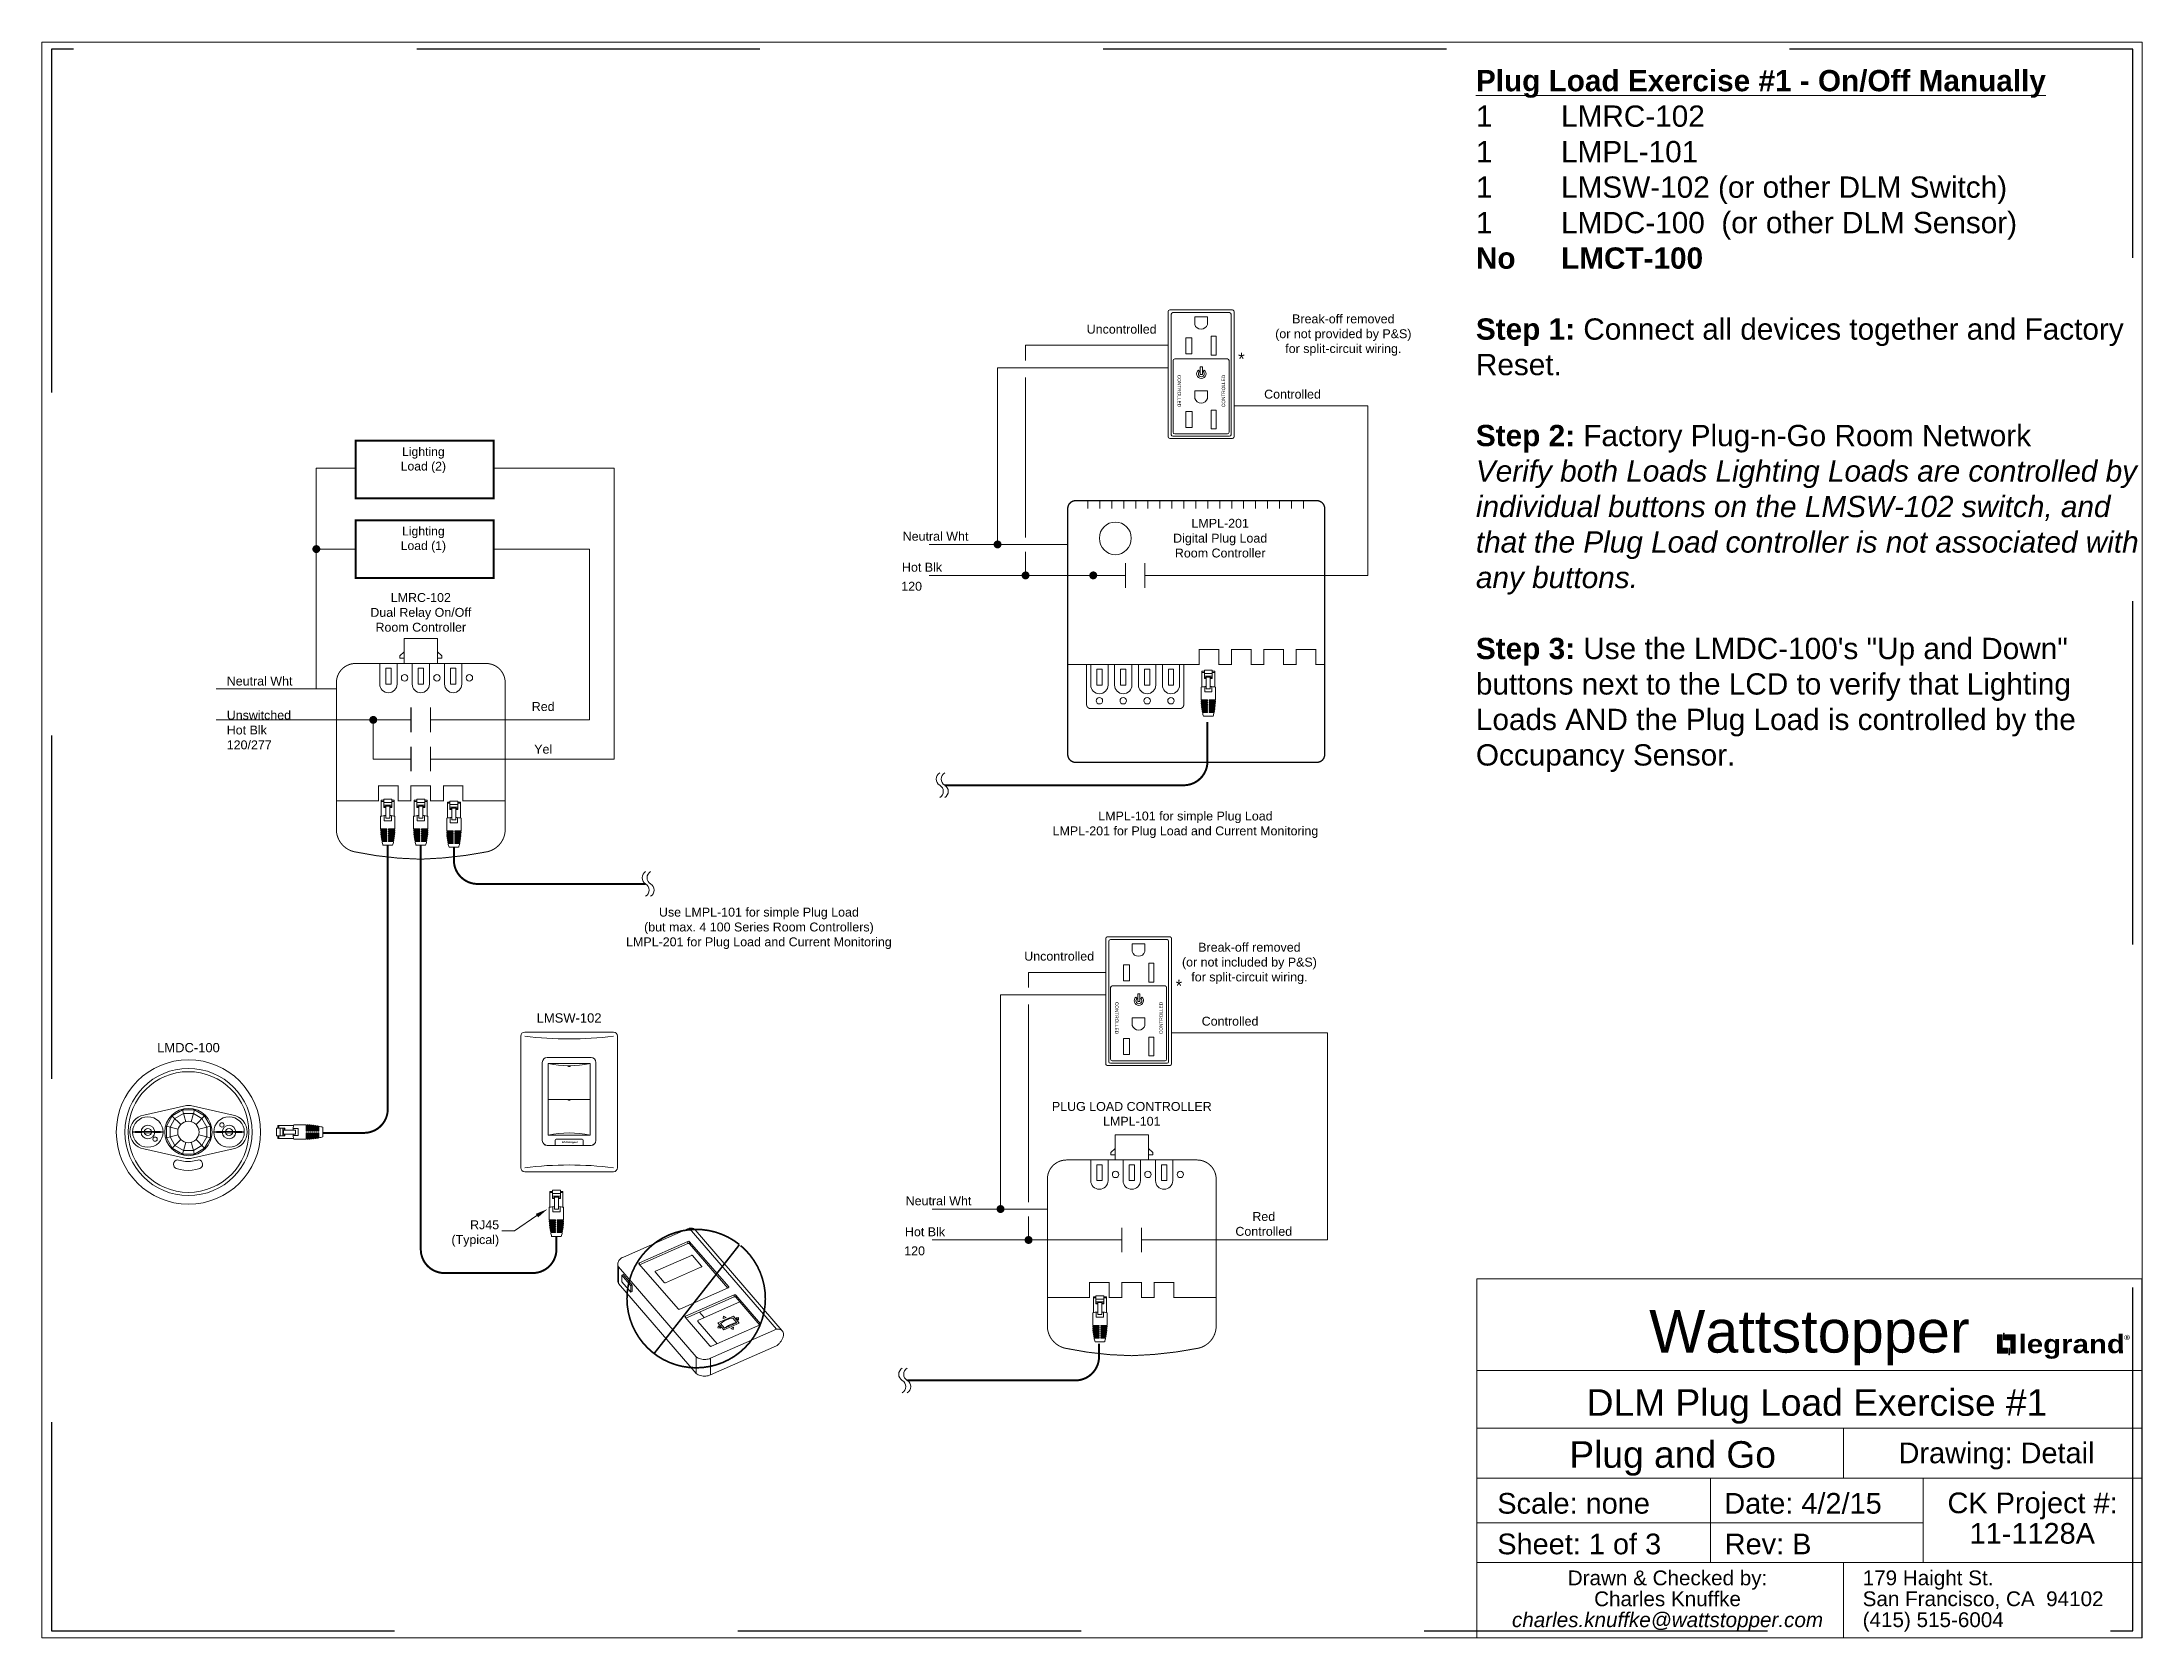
# Paper-space layout 'Plug Load E1' of a CAD drawing. Header units: inches. Extents: x 6.51 to 16.38, y 0.58 to 8.08.
# The model-space entities are those that its viewports show. They can reach past a viewport. Long polylines and large blocks are cut down to what shows.
import ezdxf
from ezdxf.enums import TextEntityAlignment as Align

# ---------------------------------------------------------------- set-up
doc = ezdxf.new("R2010")
doc.units = ezdxf.units.IN
doc.header["$MEASUREMENT"] = 0
doc.linetypes.add('Demo', pattern=[0.5, 0.25, -0.25])
doc.linetypes.add('HIDDEN2', pattern=[0.1875, 0.125, -0.0625])
doc.layers.get('0').update_dxf_attribs({"lineweight": 5})
doc.layers.add('PS Borders', color=40, linetype='Demo', lineweight=5, plot=False)
for name, color, linetype, lineweight in [('Title Block', 7, 'Continuous', 5), ('Viewport', 7, 'Continuous', 5), ('WS', 3, 'Continuous', 5), ('WS_DETAIL', 7, 'Continuous', 5), ('WS_LineVoltage', 1, 'Continuous', 5)]:
    doc.layers.add(name, color=color, linetype=linetype, lineweight=lineweight)
doc.styles.add('ARIAL', font='arial.ttf')
doc.styles.add('Legrand', font='ariblk.ttf', dxfattribs={"height": 0.1875})

psp = doc.layouts.new('Plug Load E1')

# ---------------------------------------------------------------- texts
at = {"insert": (13.24754249041312, 7.948303085538956), "char_height": 0.1, "attachment_point": 1, "style": 'ARIAL'}
psp.add_mtext_dynamic_manual_height_columns('{\\fArial|b1|i0|c0|p34;\\LPlug Load Exercise #1 - On/Off Manually}\\P1^ILMRC-102\\P1^ILMPL-101\\P1^ILMSW-102 (or other DLM Switch)\\P1^ILMDC-100  (or other DLM Sensor)\\P{\\fArial|b1|i0|c0|p34;No^ILMCT-100\\P}\\P{\\fArial|b1|i0|c0|p34;Step 1:} Connect all devices together and Factory Reset.\\P\\P{\\fArial|b1|i0|c0|p34;Step 2: }Factory Plug-n-Go Room Network\\P{\\fArial|b0|i1|c0|p34;Verify both Loads Lighting Loads are controlled by individual buttons on the LMSW-102 switch, and that the Plug Load controller is not associated with any buttons. \\P\\fArial|b1|i0|c0|p34;\\PStep 3: }Use the LMDC-100\'s "Up and Down" buttons next to the LCD to verify that Lighting Loads AND the Plug Load is controlled by the Occupancy Sensor.', width=3.129510986225359, gutter_width=0.3125, heights=[5.467601615694941], dxfattribs=at)

msp = doc.modelspace()

# ---------------------------------------------------------------- texts
at = {"style": 'ARIAL'}
for s, p in [('Uncontrolled', (45.13095572907881, 29.78427126702118)), ('Controlled', (50.10999063819602, 27.81574401726894)), ('Uncontrolled', (43.23785902178587, 10.7883011648842)), ('Controlled', (48.21689393090308, 8.819773915131961))]:
    msp.add_text(s, height=0.2700000000000004, dxfattribs=at).set_placement(p, align=Align.MIDDLE_RIGHT)
for rotation, p in [(270, (45.87012253844952, 27.91298388509362)), (90, (47.1067371163242, 27.91298388509362)), (270, (43.97702583115658, 8.917013782956644)), (90, (45.21364040903126, 8.917013782956644))]:
    msp.add_text('CONTROLLED', height=0.1024553194324958, rotation=rotation, dxfattribs=at).set_placement(p, align=Align.TOP_CENTER)
at = {"attachment_point": 2, "style": 'ARIAL'}
for s, insert, char_height, width in [('Break-off removed\\P(or not provided by P&S) \\Pfor split-circuit wiring.', (50.7898826144531, 30.23149859949429), 0.2700000000000004, 5.397337454140508), ('LMRC-102 \\PDual Relay On/Off \\PRoom Controller', (22.83494858517554, 21.78964428791681), 0.269892, 5.657683878623167), ('LMPL-101 for simple Plug Load\\PLMPL-201 for Plug Load and Current Monitoring', (46.00523339033632, 15.17045764448594), 0.2700000000000004, 8.757264219172068), ('Use LMPL-101 for simple Plug Load^J(but max. 4 100 Series Room Controllers)\\PLMPL-201 for Plug Load and Current Monitoring', (33.08034957763522, 12.25819243811826), 0.2700000000000004, 8.757264219172068), ('Break-off removed\\P(or not included by P&S) \\Pfor split-circuit wiring.', (47.9441108736781, 11.1950052402088), 0.2700000000000004, 5.397337454140508), ('PLUG LOAD CONTROLLER\\PLMPL-101', (44.37937609668816, 6.372313426855101), 0.2700000000000004, 6.124108568792653), ('Red\\PControlled', (48.37880058579952, 3.037850698456936), 0.2700000000000004, 4.916457374538648)]:
    msp.add_mtext(s, dxfattribs=dict(at, insert=insert, char_height=char_height, width=width))
at = {"linetype": 'Continuous', "attachment_point": 4, "style": 'ARIAL'}
for s, insert, char_height, width in [('*', (47.60341113174719, 28.88612469309575), 0.3641219893327268, 9.347597771681961), ('Neutral Wht', (37.43717369716288, 23.50901487834729), 0.2700000000000004, 2.381271428571432), ('Hot Blk', (37.41609474668569, 22.57119355861279), 0.2700000000000004, 1.519842857142859), ('120', (37.39398628590752, 21.99388374288519), 0.2700000000000004, 4.477080000000006), ('Neutral Wht', (16.95439758509593, 19.12184768001015), 0.27, 4.47708), ('Red', (26.19703588478257, 18.3506969784424), 0.27, 6.160994441940328), ('Unswitched\\PHot Blk\\P120/277', (16.95439758509596, 17.6392807238101), 0.27, 6.931334751244283), ('Yel', (26.27175241910035, 17.05784119403231), 0.27, 6.160994441940328), ('*', (45.71031442445425, 9.890154590958772), 0.3641219893327268, 9.347597771681961), ('Neutral Wht', (37.52730944055757, 3.374870357375229), 0.2700000000000004, 2.381271428571432), ('Hot Blk', (37.50623049008038, 2.437049037640733), 0.2700000000000004, 1.519842857142859), ('120', (37.48412202930221, 1.859739221913131), 0.2700000000000004, 4.477080000000006)]:
    msp.add_mtext(s, dxfattribs=dict(at, insert=insert, char_height=char_height, width=width))
at = {"linetype": 'HIDDEN2', "char_height": 0.263820555793151, "width": 1.482420265885324, "attachment_point": 2, "style": 'ARIAL'}
for s, insert in [('Lighting Load (2)', (22.91309749647439, 26.20542570775325)), ('Lighting Load (1)', (22.91309749647439, 23.79778493337827))]:
    msp.add_mtext(s, dxfattribs=dict(at, insert=insert))

# ---------------------------------------------------------------- blocks, each defined once
blk = doc.blocks.new('Title_Knuffke')
h = blk.add_hatch(color=256)
h.dxf.hatch_style = 1
h.paths.add_polyline_path([(-0.6786911534901066, 1.337239867500041), (-0.631657515974279, 1.337239867500041), (-0.6316575159742808, 1.360635635137972), (-0.6570196100159693, 1.360635635137966), (-0.6570196100159693, 1.424182113418035), (-0.6786911534901074, 1.42418211341804)])
h.paths.add_polyline_path([(-0.622771825917499, 1.360956865963622), (-0.6258955724034667, 1.360956865963622), (-0.6258955724034667, 1.330112305494359), (-0.622771825917499, 1.330112305494359)])
h.paths.add_polyline_path([(-0.6512576664451553, 1.400798104125207), (-0.6481339199591885, 1.400798104125207), (-0.6481339199591876, 1.431642664594469), (-0.6512576664451553, 1.431642664594469)])
h.paths.add_polyline_path([(-0.617009882346685, 1.401119334950857), (-0.617009882346685, 1.337572856670788), (-0.5953383388725468, 1.337572856670788), (-0.5953383388725477, 1.424515102588788), (-0.6423719763883753, 1.424515102588788), (-0.6423719763883735, 1.401119334950857)])
for points in [[(-0.6570196100159693, 1.360635635137966), (-0.6316575159742808, 1.360635635137972), (-0.631657515974279, 1.337239867500041), (-0.6786911534901066, 1.337239867500041), (-0.6786911534901074, 1.42418211341804), (-0.6570196100159693, 1.424182113418035)], [(-0.6481339199591885, 1.400798104125204), (-0.6512576664451553, 1.400798104125204), (-0.6512576664451553, 1.431642664594466), (-0.6481339199591876, 1.431642664594466)], [(-0.617009882346685, 1.401119334950857), (-0.6423719763883735, 1.401119334950857), (-0.6423719763883753, 1.424515102588788), (-0.5953383388725477, 1.424515102588788), (-0.5953383388725468, 1.337572856670788), (-0.617009882346685, 1.337572856670788)], [(-0.6258955724034658, 1.360956865963622), (-0.622771825917499, 1.360956865963622), (-0.622771825917499, 1.330112305494359), (-0.6258955724034667, 1.330112305494359)]]:
    blk.add_lwpolyline(points, close=True)
at = {"layer": 'Title Block', "color": 7, "linetype": 'Continuous'}
for p, q in [((-3.125, 0), (-3.125, 1.6875)), ((-3.125, 1.6875), (0, 1.6875)), ((0, 1.6875), (0, 0)), ((-3.125000000000001, 1.256999999999999), (8.881784197001252e-16, 1.257)), ((-3.125, 0.9861), (-8.881784197001252e-16, 0.9861)), ((-1.402800000000001, 0.75), (-1.402800000000001, 0.9861)), ((-3.125, 0.75), (-1.77635683940025e-15, 0.7499999999999999)), ((-2.027799999999999, 0.3542000000000001), (-2.027800000000001, 0.75)), ((-1.0278, 0.3542), (-1.027800000000001, 0.75)), ((-1.027800000000001, 0.5417000000000001), (-3.125, 0.5417000000000001)), ((8.881784197001252e-16, 0.3542000000000001), (-3.125000000000001, 0.3542)), ((-1.402800000000003, 0), (-1.402800000000002, 0.3542)), ((0, 0), (-3.125, 0))]:
    blk.add_line(p, q, dxfattribs=at)
at = {"style": 'Legrand'}
blk.add_text('legrand', height=0.08642915356222547, dxfattribs=at).set_placement((-0.5795337034037189, 1.381043979629788), align=Align.MIDDLE_LEFT)
blk.add_text('®', height=0.02349689640170174, dxfattribs=at).set_placement((-0.08391908764034017, 1.400222578973705))
at = {"insert": (-1.5625, 1.410403715778497), "char_height": 0.0375, "attachment_point": 5, "style": 'ARIAL'}
blk.add_mtext_dynamic_manual_height_columns('\\A2;{\\fArial|b0|i0|c0|p34;\\H5.3333x;Wattstopper}', width=0.6888766135725461, gutter_width=0.9375, heights=[0], dxfattribs=at)
at = {"layer": 'Title Block', "color": 7, "style": 'ARIAL'}
blk.add_text('CK Project #:', height=0.0972, dxfattribs=at).set_placement((-0.5139000000000002, 0.5860999999999997), align=Align.CENTER)
at = {"layer": 'Title Block', "color": 7, "char_height": 0.0694, "line_spacing_factor": 0.85, "style": 'ARIAL'}
for s, insert, width, attachment_point in [('Drawn & Checked by:\\PCharles Knuffke\\P{\\fArial|b0|i1|c0|p34;charles.knuffke@wattstopper.com}', (-2.229221304446536, 0.3170363048793341), 1.258431373893863, 2), ('179 Haight St.\\PSan Francisco, CA  94102\\P(415) 515-6004', (-1.312364155190053, 0.3173026403905936), 1.312364155190053, 1)]:
    blk.add_mtext(s, dxfattribs=dict(at, insert=insert, width=width, attachment_point=attachment_point))
at = {"layer": 'Viewport', "style": 'ARIAL', "flags": 8}
for tag, height, p in [('SITE_NAME', 0.125, (-1.527106603300123, 1.043777675296161)), ('DRAWING_DEF', 0.125, (-2.205274793499752, 0.7994911695293653)), ('DRAWING_TYPE', 0.0972, (-0.683574793499754, 0.8208406900523253)), ('JOB#', 0.0972, (-0.5154643894762891, 0.4430263008697042))]:
    blk.add_attdef(tag, text='', height=height, dxfattribs=at).set_placement(p, align=Align.CENTER)
for tag, p in [('SCALE', (-3.029119537854662, 0.5839901168817583)), ('DATE', (-1.962541906152487, 0.5839901168817583)), ('SHEET#', (-3.029119537854662, 0.3930956131823324)), ('REVISION', (-1.960500019197974, 0.3930956131823324))]:
    blk.add_attdef(tag, p, '', height=0.0972, dxfattribs=at)
blk = doc.blocks.new('A$C756910A1')
at = {"layer": 'WS_DETAIL'}
for p, q in [((0.1502355164945186, 6.597127019628033), (0.1502355164945186, 10.17284573411285)), ((0.1502355164945186, 10.17284573411285), (0.725468666911155, 10.17284573411285)), ((0.725468666911155, 9.924815362676668), (0.1502355164945186, 9.924815362676668)), ((0.725468666911155, 10.42537585766053), (0.725468666911155, 8.556956961277706)), ((0.725468666911155, 10.42537585766053), (2.506894660563006, 10.42537585766053)), ((2.506894660563063, 9.659063592378288), (0.7254686669112118, 9.659063592378288)), ((2.506894660563006, 10.42537585766053), (2.506894660563177, 8.556956961277706)), ((3.082127810979699, 10.17284573411285), (2.506894660563063, 10.17284573411285)), ((3.082127810979699, 9.924815362676668), (2.506894660563063, 9.924815362676668)), ((3.082127810979927, 6.597127019628033), (3.082127810979699, 10.17284573411285)), ((-6.402811436601041e-08, 6.564808555890693), (-6.402811436601041e-08, 3.726134365787232)), ((2.50689466056312, 9.057957948058288), (0.7254686669112118, 9.057957948058288)), ((0.7254686669112118, 8.735258730937062), (1.168555581693539, 8.735258730937062)), ((0.725468666911155, 8.556956961277706), (1.168555581693596, 8.556956961277706)), ((0.8080907998544546, 6.700560145413647), (0.8080907998544546, 5.545980966034392)), ((0.8080907998544546, 5.545980966034392), (2.424272527619593, 5.545980966034392)), ((1.168555581693596, 6.169918262987323), (1.168555581693539, 9.057957948058288)), ((1.168555581693596, 8.848221287137449), (2.063807745780679, 8.848221287137449)), ((1.168555581693539, 6.169918262987323), (2.063807745780906, 6.169918262987323)), ((2.063807745780906, 6.169918262987323), (2.063807745780679, 9.057957948058288)), ((2.063807745780679, 8.735258730937062), (2.50689466056312, 8.735258730937062)), ((2.506894660563177, 8.556956961277706), (2.063807745780736, 8.556956961277706)), ((2.42427252761965, 6.700560145413647), (2.424272527619593, 5.545980966034392)), ((3.232363391502219, 6.564808555890693), (3.232363391502219, 3.726134365787232)), ((-6.402811436601041e-08, 3.726134365787232), (1.427763863659294, 3.726134365787232)), ((0.001803363048139772, 3.50558276794095), (1.427763863659294, 3.50558276794095)), ((0.007215091914673621, 3.285031170094669), (1.427763863659294, 3.285031170094669)), ((0.01623947130153169, 3.064479572248388), (1.427763863659294, 3.064479572248388)), ((0.02888376853442765, 2.843927974402106), (1.427763863659294, 2.843927974402106)), ((0.04515819889135742, 2.623376376555825), (1.427763863659294, 2.623376376555825)), ((0.06507596708863161, 2.402824778709544), (1.427763863659294, 2.402824778709544)), ((0.08865332129224157, 2.182273180863262), (1.427763863659294, 2.182273180863433)), ((0.1159096201752448, 1.961721583016981), (1.427763863659294, 1.961721583017152)), ((0.1468674136732773, 1.74116998517087), (1.427763863659294, 1.74116998517087)), ((0.1815525382387762, 1.520618387324589), (1.427763863659294, 1.520618387324589)), ((0.2199942275513251, 1.300066789478308), (1.427763863659237, 1.300066789478308)), ((0.2622252398203102, 1.079515191632026), (1.427763863659294, 1.079515191632026)), ((0.3082820030148525, 0.8589635937857452), (1.427763863659294, 0.8589635937857452)), ((0.8902139495456538, 3.726134365787232), (0.8902139495456538, 3.50558276794095)), ((0.8902139495456538, 3.285031170094669), (0.8902139495456538, 3.064479572248388)), ((0.8902139495456538, 2.843927974402106), (0.8902139495456538, 2.623376376555825)), ((0.8902139495457106, 2.402824778709544), (0.8902139495457106, 2.182273180863262)), ((0.8902139495457106, 1.961721583017152), (0.8902139495457106, 1.74116998517087)), ((0.8902139495457106, 1.520618387324589), (0.8902139495457106, 1.300066789478308)), ((0.8902139495457106, 1.079515191632026), (0.8902139495457106, 0.8589635937857452)), ((1.427763863659294, 3.50558276794095), (1.427763863659237, 3.726134365787232)), ((1.427763863659294, 3.064479572248388), (1.427763863659294, 3.285031170094669)), ((1.427763863659294, 2.623376376555825), (1.427763863659294, 2.843927974402106)), ((1.427763863659294, 2.182273180863262), (1.427763863659294, 2.402824778709544)), ((1.427763863659237, 1.74116998517087), (1.427763863659294, 1.961721583017152)), ((1.427763863659294, 1.300066789478308), (1.427763863659237, 1.520618387324589)), ((1.427763863659294, 0.8589635937857452), (1.427763863659294, 1.079515191632026)), ((1.804599463815038, 3.726134365787232), (3.232363391502219, 3.726134365787232)), ((1.804599463814753, 3.50558276794095), (1.804599463814753, 3.726134365787232)), ((1.804599463814981, 3.50558276794095), (3.230559964426021, 3.50558276794095)), ((1.804599463814981, 3.285031170094669), (3.225148235559374, 3.285031170094669)), ((1.804599463814753, 3.064479572248388), (1.804599463814753, 3.285031170094669)), ((1.804599463814981, 3.064479572248388), (3.216123856172572, 3.064479572248388)), ((1.804599463814981, 2.843927974402106), (3.203479558939677, 2.843927974402106)), ((1.804599463814753, 2.623376376555825), (1.804599463814753, 2.843927974402106)), ((1.804599463814924, 2.623376376555825), (3.187205128582747, 2.623376376555825)), ((1.804599463814867, 2.402824778709544), (3.167287360385473, 2.402824778709544)), ((1.804599463814753, 2.182273180863262), (1.804599463814753, 2.402824778709544)), ((1.804599463814867, 2.182273180863433), (3.143710006181806, 2.182273180863433)), ((1.804599463814867, 1.961721583017152), (3.116453707298803, 1.961721583017152)), ((1.804599463814753, 1.74116998517087), (1.804599463814753, 1.961721583017152)), ((1.80459946381481, 1.74116998517087), (3.085495913800827, 1.74116998517087)), ((1.80459946381481, 1.520618387324589), (3.050810789235328, 1.520618387324589)), ((1.804599463814753, 1.300066789478308), (1.804599463814753, 1.520618387324589)), ((1.804599463814753, 1.300066789478308), (3.012369099922722, 1.300066789478308)), ((1.804599463814753, 1.079515191632026), (2.970138087653794, 1.079515191632026)), ((1.804599463814753, 0.8589635937857452), (1.804599463814753, 1.079515191632026)), ((1.804599463814753, 0.8589635937857452), (2.924081324459308, 0.8589635937857452)), ((2.34214937792845, 3.726134365787232), (2.34214937792845, 3.50558276794095)), ((2.34214937792845, 3.285031170094669), (2.34214937792845, 3.064479572248388)), ((2.34214937792845, 2.843927974402106), (2.34214937792845, 2.623376376555825)), ((2.34214937792845, 2.402824778709544), (2.34214937792845, 2.182273180863433)), ((2.34214937792845, 1.961721583017152), (2.34214937792845, 1.74116998517087)), ((2.34214937792845, 1.520618387324589), (2.342149377928394, 1.300066789478308)), ((2.34214937792845, 1.079515191632026), (2.342149377928394, 0.8589635937857452)), ((2.691792117421215, -1.891327769953932e-07), (0.524929496546207, -1.891327769953932e-07))]:
    blk.add_line(p, q, dxfattribs=at)
for centre, radius, start, end in [((1.61618166373708, -0.5828206012761257), 7.328072457716479, 93.50202068223433, 102.7411415662108), ((1.61618166373708, -0.5828206012761257), 7.328072457716479, 77.25885843378917, 86.49797931776406), ((13.48717119514313, 3.726134365787232), 13.48717125917128, 180.9369821694481, 181.8742150375743), ((13.48717119514313, 3.726134365787232), 13.48717125917128, 182.8119499073921, 183.7504392946456), ((13.48717119514313, 3.726134365787232), 13.48717125917128, 184.6899375443662, 185.6307014597895), ((13.48717119514313, 3.726134365787232), 13.48717125917128, 186.5729909480418, 187.5170696871769), ((13.48717119514313, 3.726134365787232), 13.48717125917128, 188.4632058194769, 189.4116726762505), ((13.48717119514313, 3.726134365787232), 13.48717125917128, 190.3627495398733, 191.316722449262), ((13.48717119514313, 3.726134365787232), 13.48717125917128, 192.2738850556991, 196.037861357714), ((-10.25480786766903, 3.726134365787232), 13.48717125917128, 343.9621386422843, 347.7261149443008), ((-10.25480786766903, 3.726134365787232), 13.48717125917128, 348.683277550738, 349.6372504601267), ((-10.25480786766903, 3.726134365787232), 13.48717125917128, 350.5883273237479, 351.5367941805232), ((-10.25480786766903, 3.726134365787232), 13.48717125917128, 352.4829303128231, 353.4270090519582), ((-10.25480786766903, 3.726134365787232), 13.48717125917128, 354.3692985402105, 355.3100624556338), ((-10.25480786766903, 3.726134365787232), 13.48717125917128, 356.2495607053528, 357.1880500926079), ((-10.25480786766903, 3.726134365787232), 13.48717125917128, 358.1257849624257, 359.0630178305502)]:
    blk.add_arc(centre, radius, start, end, dxfattribs=at)
blk = doc.blocks.new('RJ45')
at = {"layer": 'WS_DETAIL', "xscale": 1.117448685388325, "yscale": 1.117448685388325, "zscale": 1.117448685388325}
blk.add_blockref('A$C756910A1', (59.47218582368797, 150.6837771156898), dxfattribs=at)
blk = doc.blocks.new('A$C28216DC1')
at = {"layer": 'WS_DETAIL'}
blk.add_lwpolyline([(22.83697542765259, 8.112517251238131), (17.12524449549676, 4.269726804033439), (13.97524449549678, 4.269726804033439)], dxfattribs=at)
blk.add_solid([(23.11238709094368, 7.665557056451917), (22.56156376436138, 8.559477446024175), (25.51873659636902, 9.764987230984957)], dxfattribs=at)
at = {"layer": 'WS_DETAIL', "linetype": 'Continuous', "insert": (13.28571388347677, 3.589285798523576), "char_height": 2.25, "width": 37.309, "attachment_point": 6, "style": 'ARIAL'}
blk.add_mtext('\\pi29.81;RJ45\\P\\pi22.42;(Typical)', dxfattribs=at)
blk = doc.blocks.new('LMCT-100_i')
at = {"extrusion": (0, 0.700492184359551, 0.7136600728996858)}
for p, q in [((-24.44051979971255, 12.57079263700643), (-4.486888448264381, 21.33803631220189)), ((21.95624224079938, -9.313661705368759), (-4.486888448264381, 21.33803631220189)), ((-2.717231222887222, 20.82463144037501), (23.72589946617654, -9.827066577195637)), ((-19.59954301198695, 10.8448005111868), (-4.884778227331026, 17.31018649622479)), ((-4.884778227331026, 16.68863480491632), (-19.51727509472448, 10.25939576799874)), ((-4.886618127256838, 17.30576061950671), (-4.886618127256838, 16.68420892819825)), ((-4.391321453515843, 17.22167824192627), (-4.391321453515843, 16.6001265506178)), ((-4.389481553587302, 17.22610411864434), (7.4703245793321, 3.582502507329536)), ((7.204379002238511, 3.165466231615255), (-4.389481553587302, 16.60455242733519)), ((-26.12899099522338, 10.41384870882871), (-26.12899099522338, 5.370304981418485)), ((-25.93475243969851, 9.587395269812532), (-25.93475243969851, 4.543851542402308)), ((-25.91847828684502, 9.587395269812475), (-2.402860227256951, -17.68972491535828)), ((-24.48422614647234, 7.23458586024276), (-24.92059356886921, 7.042854367529117)), ((-24.92059356886921, 7.042854367529117), (-22.19961539260521, 3.888817791757674)), ((-24.92059356886921, 7.042854367529117), (-24.92059356886921, 5.109951032175104)), ((-7.852679066070323, -3.148610614938207), (-19.71736153760548, 10.49132705089551)), ((-19.59954301198695, 10.8448005111868), (-19.59954301198695, 10.35475706943043)), ((-22.19961539260521, 1.955914456403661), (-24.92059356886921, 5.109951032175104)), ((-22.19961539260521, 3.888817791757674), (-21.76324797020834, 4.080549284471317)), ((-22.19961539260521, 1.955914456403661), (-22.19961539260521, 3.888817791757674)), ((-21.76324797020834, 2.147645949117305), (-22.19961539260521, 1.955914456403661)), ((-21.76324797020834, 2.147645949117305), (-21.76324797020834, 4.080549284471317)), ((7.357382392326599, 3.232692992519333), (-7.357382392326599, -3.232692992519333)), ((-5.597474011296526, -5.329236924383622), (9.1172907733594, 1.136149060654361)), ((9.1172907733594, 0.5145973693458927), (-5.515206094036785, -5.914641667571686)), ((7.4703245793321, 3.582502507329536), (7.4703245793321, 3.313141944706558)), ((9.1172907733594, 1.136149060654361), (9.1172907733594, 0.5145973693458927)), ((9.612587447100395, 1.052066683073917), (17.09923738494172, -7.626124101380356)), ((9.612587447100395, 1.052066683073917), (9.612587447100395, 0.4305149917654489)), ((16.89915094206344, -8.015744509792057), (9.612587447100395, 0.4305149917654489)), ((1.771357400926263, -14.36090116912851), (-5.715292536915058, -5.682710384674238)), ((-5.597474011296526, -5.329236924383622), (-5.597474011296526, -5.819280366139992)), ((-1.719235093600673, -6.577313333591064), (10.88177504505302, -1.040670679762343)), ((0.06747602143377662, -5.792266669814808), (-1.381705464251809, -4.098460611872952)), ((4.196758868833513, -7.40272961407436), (8.897864638740884, -5.337153724566633)), ((8.757551574701665, -5.935072058071682), (9.961627843581027, -7.330783580198158)), ((10.69831071435192, -7.424150535022818), (8.897864638740884, -5.337153724566633)), ((3.956620872595977, -13.70244448404719), (-1.837053619219205, -6.93078679388168)), ((21.95624224079938, -9.313661705368759), (2.002610889351217, -18.08090538056422)), ((16.98141885932591, -7.979597561670971), (2.266654074669987, -14.44498354670964)), ((5.997204944441819, -9.489726424529863), (4.196758868833513, -7.40272961407436)), ((5.046376387477267, -8.959563127413503), (4.420211630052563, -8.233740860770013)), ((6.239682926851401, -8.966134933336662), (5.035606657972039, -7.570423411210186)), ((5.997204944441819, -9.489726424529863), (10.69831071435192, -7.424150535022818)), ((6.239682926851401, -8.966134933336662), (9.961627843581027, -7.330783580198158)), ((17.09923738494172, -7.626124101380356), (17.09923738494172, -7.895484664003334)), ((-2.402860227256951, -22.73326864276851), (-2.402860227256951, -17.68972491535828)), ((2.002610889351217, -23.12444910797444), (21.95624224079938, -14.35720543277898)), ((2.002610889351217, -18.08090538056422), (2.002610889351217, -23.12444910797444))]:
    blk.add_line(p, q, dxfattribs=at)
at = {"extrusion": (0, 0.7004921843595511, 0.7136600728996857)}
for p, q in [((-14.70931193467322, 8.31318219588411), (-3.840769307048959, 13.08861178723532)), ((-3.474935867597651, 13.02650730113942), (-0.7298737424184765, 9.81294233349854)), ((-12.03145932184316, 4.847181525602537), (-14.79633443803823, 8.052101476814869)), ((-0.7970832547675855, 9.560506630858526), (-11.66562588239185, 4.785077039507314))]:
    blk.add_line(p, q, dxfattribs=at)
for p, q in [((5.825124915138531, -6.070332663153067), (5.926945866458027, -5.370173167030771)), ((6.708125768245282, -5.697224422002819), (5.926945866458027, -5.370173167030771)), ((9.77815497038182, -5.848490954114595), (10.47576362223708, -5.730452845883065)), ((10.40431972780925, -6.574313220758086), (10.47576362223708, -5.730452845883065)), ((4.420211630052563, -8.233740860770013), (4.201160979405813, -8.906502065499353)), ((5.046376387477267, -8.959563127413503), (4.201160979405813, -8.906502065499353)), ((8.869790295071198, -9.361125233524717), (8.088610393286672, -9.03407397855267)), ((8.869790295071198, -9.361125233524717), (8.971611246390694, -8.660965737402421))]:
    blk.add_line(p, q)
at = {"extrusion": (-0.3104717444789598, -0.6279304071543332, 0.7136600728996858)}
for p, q in [((6.708125768245282, -5.697224422002819), (5.825124915138531, -6.070332663153067)), ((8.971611246390694, -8.660965737402421), (8.088610393286672, -9.03407397855267))]:
    blk.add_line(p, q, dxfattribs=at)
at = {"extrusion": (-0.6929211542447129, 0.1027111208632735, 0.7136600728996859)}
blk.add_line((10.40431972780925, -6.574313220758086), (9.77815497038182, -5.848490954114595), dxfattribs=at)
for centre in [(-4.705031251709897, 16.86816472484861), (-4.705031251709897, 16.24661303354014)]:
    blk.add_arc(centre, 0.4771710611675499, 48.60147049719829, 112.128986315315)
for points, knots in [([(-4.486888448264381, 21.33803631220189), (-4.238120042198261, 21.37196342360994), (-3.764438251418596, 21.37781585958783), (-3.162233271927562, 21.20833884516355), (-2.850650531434894, 20.97660660489714), (-2.722663423943686, 20.83092583641428), (-2.717233280273376, 20.82462966565231)], [0, 0, 0, 0, 0.1, 0.2, 0.3, 0.3044798533562353, 0.3044798533562353, 0.3044798533562353, 0.3044798533562353]), ([(-25.93475243969851, 4.543851542402308), (-26.02222962250062, 4.723554127110219), (-26.10790650958597, 4.999213777196928), (-26.12888773163604, 5.279839559574611), (-26.12889718327688, 5.370304986410247)], [0, 0, 0, 0, 0.1666666666666667, 0.2459577963365141, 0.2459577963365141, 0.2459577963365141, 0.2459577963365141])]:
    blk.add_open_spline(points, degree=3, knots=knots)
for points in [[(-3.840769307048959, 13.08861178723532), (-3.821031925923762, 13.09734444727587), (-3.778279106577884, 13.11092037467142), (-3.708967095519711, 13.1188924505318), (-3.639123691666555, 13.11374907397885), (-3.573515958377811, 13.0958980428145), (-3.516657660788496, 13.06650708794041), (-3.48704950090314, 13.04064704175175), (-3.474935867597651, 13.02650730113942)], [(-24.44051979972073, 12.57079263701598), (-24.66779222213563, 12.47137887889335), (-25.08942409667952, 12.23496452175732), (-25.59616974323262, 11.78912937907444), (-25.95024997012342, 11.27362754511159), (-26.13427377758717, 10.71474637041842), (-26.13834288578209, 10.14068450799323), (-26.02222962250062, 9.767097854521126), (-25.93475243969851, 9.587395269812532)], [(-19.71736153760548, 10.49132705089551), (-19.73392828173792, 10.51039758860907), (-19.75968319656431, 10.55170596931384), (-19.77480703516221, 10.61867621791907), (-19.76504952680307, 10.68615990578337), (-19.73118430538716, 10.74955102864692), (-19.67542667518364, 10.80448832258185), (-19.62636753781817, 10.83309614679592), (-19.59954301198695, 10.8448005111868)], [(-14.79633443803823, 8.052101476814869), (-14.80857087996856, 8.066187257668389), (-14.82759384049359, 8.0966982378402), (-14.8387645310836, 8.146163452703831), (-14.83155749127991, 8.196007901389066), (-14.80654413850471, 8.242829521111844), (-14.76536072921635, 8.283407017913078), (-14.72912492568639, 8.304537179454883), (-14.70931193467322, 8.31318219588411)], [(-0.7298737424184765, 9.81294233349854), (-0.7176373004881498, 9.79885655264502), (-0.6986143399603861, 9.76834557247389), (-0.6874436493731082, 9.718880357609578), (-0.6946506891767967, 9.669035908925025), (-0.7196640419520008, 9.622214289202248), (-0.7608474512376233, 9.581636792401014), (-0.7970832547675855, 9.560506630858526), (-0.8168962457834823, 9.551861614429981)], [(-11.66562588239185, 4.785077039507314), (-11.68536326351705, 4.776344379466764), (-11.72811608286293, 4.762768452071214), (-11.7974280939211, 4.754796376210834), (-11.86727149777425, 4.759939752763785), (-11.932879231063, 4.77779078392814), (-11.98973752865231, 4.807181738802228), (-12.01934568853494, 4.833041784990883), (-12.03145932184316, 4.847181525602537)], [(7.4703245793321, 3.582502507329536), (7.486891323464533, 3.563431969615976), (7.512646238290927, 3.522123588911199), (7.527770076888828, 3.455153340305969), (7.518012568532413, 3.387669652441673), (7.484147347116505, 3.324278529578123), (7.42838971691026, 3.269341235643196), (7.379330579547513, 3.240733411429119), (7.352506053713569, 3.229029047038239)], [(9.1172907733594, 1.136149060654361), (9.144012932041278, 1.147972084480671), (9.20189536413136, 1.16635233887223), (9.295735906914615, 1.177145618628856), (9.390295894823339, 1.170182074503145), (9.479121268794643, 1.146013818118718), (9.556100906610936, 1.10622182368229), (9.596186971812585, 1.071210276134252), (9.612587447100395, 1.052066683073917)], [(9.612587447100395, 0.4305149917654489), (9.596186971812585, 0.4496585848257837), (9.556100906610936, 0.4846701323738216), (9.479121268794643, 0.5244621268102492), (9.390295894823339, 0.548630383194677), (9.295735906914615, 0.5555939273203876), (9.20189536413136, 0.5448006475637612), (9.144012932041278, 0.5264203931715201), (9.1172907733594, 0.5145973693458927)], [(-7.357382392326599, -3.232692992519333), (-7.384104551011205, -3.24451601634496), (-7.441986983101287, -3.262896270736519), (-7.535827525884542, -3.273689550493145), (-7.630387513793266, -3.266726006367435), (-7.71921288776457, -3.242557749983007), (-7.796192525580864, -3.202765755546579), (-7.836278590782513, -3.167754207998541), (-7.852679066070323, -3.148610614938207)], [(-5.715292536915058, -5.682710384674238), (-5.731859281047491, -5.66363984696136), (-5.757614195873884, -5.622331466256583), (-5.772738034471786, -5.555361217651352), (-5.762980526112642, -5.487877529787056), (-5.729115304696734, -5.424486406923506), (-5.673357674493218, -5.36954911298858), (-5.624298537130471, -5.340941288774502), (-5.597474011296526, -5.329236924383622)], [(5.035606657972039, -7.570423411210186), (5.327482547349518, -7.335464339756754), (5.938663606628779, -6.905081994664215), (6.896579116336852, -6.401502214649554), (7.854494626042197, -6.063302516440217), (8.465675685324186, -5.956602344371731), (8.757551574701665, -5.935072058071682)], [(-1.837053619219205, -6.93078679388168), (-1.853620363351638, -6.911716256168802), (-1.879375278178031, -6.870407875464025), (-1.894499116775933, -6.803437626858795), (-1.884741608416789, -6.735953938994498), (-1.850876387000881, -6.672562816130949), (-1.795118756797365, -6.617625522196022), (-1.74605961943189, -6.589017697981944), (-1.719235093600673, -6.577313333591064)], [(9.961627843581027, -7.330783580198158), (9.669751954203548, -7.352313866498207), (9.058570894924287, -7.459014038566693), (8.100655385216214, -7.79721373677603), (7.142739875508141, -8.30079351679069), (6.53155881622888, -8.73117586188323), (6.239682926851401, -8.966134933336662)], [(17.09923738494172, -7.626124101380356), (17.11580412907415, -7.645194639093233), (17.14155904390054, -7.686503019798693), (17.15668288249844, -7.753473268403241), (17.14692537414203, -7.820956956267537), (17.11306015272612, -7.884348079131769), (17.0573025225226, -7.939285373066696), (17.00824338515713, -7.967893197280773), (16.98141885932591, -7.979597561670971)], [(21.95624224079938, -14.35720543277898), (22.2050106468655, -14.1725243924916), (22.67869243764517, -13.76212340460643), (23.2808974171362, -13.06345170830855), (23.73803204733895, -12.32175630499887), (24.02358014820902, -11.58092101803504), (24.12065440332617, -10.88443229475888), (24.02358014820902, -10.27324871060387), (23.73803204733895, -9.783342163096904), (23.2808974171362, -9.4433591724071), (22.67869243764517, -9.273882157982825), (22.2050106468655, -9.279734593960029), (21.95624224079938, -9.313661705368759)], [(-2.402860227256951, -17.68972491535828), (-2.217414751289198, -17.82638210730147), (-1.802286269346496, -18.06858719726642), (-1.082219676302429, -18.32447769354621), (-0.3001179330253763, -18.45886179424883), (0.5042814598996301, -18.46534985819835), (1.290258562984036, -18.34318736922546), (1.775895719195887, -18.18096508065582), (2.002610889351217, -18.08090538056422)], [(2.266654074669987, -14.44498354670964), (2.239931915988109, -14.45680657053526), (2.182049483898027, -14.4751868249275), (2.088208941112043, -14.48598010468413), (1.993648953203319, -14.47901656055774), (1.904823579232016, -14.45484830417331), (1.827843941415722, -14.41505630973688), (1.787757876214073, -14.38004476218953), (1.771357400926263, -14.36090116912851)], [(2.002610889351217, -23.12444910797444), (1.775895719195887, -23.22450880806605), (1.290258562984036, -23.38673109663569), (0.5042814598996301, -23.50889358560858), (-0.3001179330253763, -23.50240552165906), (-1.082219676302429, -23.36802142095644), (-1.802286269346496, -23.11213092467733), (-2.217414751289198, -22.86992583471169), (-2.402860227256951, -22.73326864276851)]]:
    blk.add_open_spline(points, degree=3)
at = {"layer": 'WS_DETAIL'}
blk.add_line((-24.48422614647234, 7.23458586024276), (-21.76324797020834, 4.080549284471317), dxfattribs=at)
at = {"layer": 'WS_DETAIL', "extrusion": (0, 0.700492184359551, 0.7136600728996858)}
blk.add_line((-25.93475243969851, 4.543851542402308), (-2.402860227256951, -22.73326864276851), dxfattribs=at)
blk = doc.blocks.new('WallPlate1Gang')
for p, q in [((-11.71560339813476, 0.9597739813546919), (-11.71560339813476, 32.86604029849464)), ((-10.75582941678005, 33.82581427984933), (10.75582941678005, 33.82581427984933)), ((11.71560339813465, 32.86604029849464), (11.7156033981347, 0.9597739813546919)), ((-6.49294022247841, 26.51140040453539), (-6.49294022247841, 7.568889972714588)), ((-5.313412222478405, 27.69092840453541), (5.313412222478462, 27.6909284045354)), ((6.492940222478467, 26.51140040453539), (6.492940222478467, 7.568889972714588)), ((5.313412222478462, 6.389361972714581), (-5.313412222478405, 6.389361972714583)), ((-10.75582941678005, 0), (10.75582941678005, 0))]:
    blk.add_line(p, q)
for centre, radius, start, end in [((-10.75582941678005, 32.86604029849464), 0.9597739813546936, 90, 180), ((0, 117.4969981857144), 85.31170435146186, 262.7570542872498, 277.2429457127502), ((10.75582941678005, 32.86604029849464), 0.9597739813546936, 0, 90), ((-5.313412222478405, 26.51140040453539), 1.179528000000007, 90, 180), ((5.313412222478462, 26.51140040453539), 1.179528000000007, 0, 90), ((-5.313412222478405, 7.568889972714588), 1.179528000000007, 180, 270), ((5.313412222478462, 7.568889972714588), 1.179528000000007, 270, 0), ((-10.75582941678005, 0.9597739813546919), 0.9597739813546936, 180, 270), ((0, -83.67118390586506), 85.31170435146186, 82.75705428724983, 97.24294571275018), ((10.75582941678005, 0.9597739813546919), 0.9597739813546936, 270, 0)]:
    blk.add_arc(centre, radius, start, end)
blk = doc.blocks.new('*U137')
blk.add_blockref('WallPlate1Gang', (-0.004688116605848336, -0.006767870004068754))
blk = doc.blocks.new('*U251')
for p, q in [((-5.315538437853547, 21.31009046800801), (5.315538437853661, 21.31009046800801)), ((-6.495538437853497, 20.13009046800801), (-6.495538437853497, 1.180000000000007)), ((-5.071175672694949, 2.442674479446922), (-5.071175672694949, 19.88572770284941)), ((-5.07117567269492, 19.88572770284942), (5.071175672695091, 19.88572770284942)), ((-5.07117567269492, 19.88572770284942), (5.071175672695091, 19.88572770284942)), ((-0.3324708052654159, 19.2946800426495), (-0.3324708052654159, 19.18837518571002)), ((0.3324708052651886, 19.2946800426495), (0.3324708052651886, 19.18837518571002)), ((5.071175672695063, 19.88572770284941), (5.071175672694949, 2.442674479446922)), ((6.495538437853611, 20.13009046800801), (6.495538437853611, 1.180000000000007)), ((-5.071175672694953, 11.16420109114817), (-4.440892098500626e-15, 11.16420109114817)), ((-0.3324708052652738, 11.16671803299526), (-0.3324708052652738, 11.06041317605577)), ((0, 11.16420109114817), (5.071175672694949, 11.16420109114817)), ((0.3324708052653307, 11.16671803299526), (0.3324708052653307, 11.06041317605577)), ((5.315538437853661, 0), (-5.315538437853547, 0)), ((5.071175672695091, 2.442674479446922), (-5.071175672695034, 2.442674479446865)), ((-3.379226780364775, 1.238962718731031), (-3.379226780364775, 0)), ((3.140689508196488, 1.477499990899361), (-3.140689508196374, 1.477499990899361)), ((3.379226780364775, 1.238962718731031), (3.379226780364775, 0))]:
    blk.add_line(p, q)
for centre, radius, start, end in [((-5.315538437853547, 20.13009046800801), 1.180000000000007, 90, 180), ((5.315538437853661, 20.13009046800801), 1.180000000000007, 0, 90), ((1.13686837721616e-13, 41.25198141731585), 21.95981831651355, 256.6481829595008, 283.351817040499), ((-1.13686837721616e-13, 19.7343967837684), 0.639278047409695, 238.6628985518252, 301.3371014481739), ((2.842170943040401e-14, 11.60643477411416), 0.639278047409695, 238.6628985518252, 301.3371014481748), ((-5.315538437853547, 1.180000000000007), 1.180000000000007, 180, 270), ((1.13686837721616e-13, -18.9235792350195), 21.95981831651355, 76.6481829595008, 103.3518170404992), ((-3.140689508196374, 1.238962718731031), 0.2385372721683337, 90, 180), ((3.140689508196488, 1.238962718731031), 0.2385372721683337, 0, 90), ((5.315538437853661, 1.180000000000007), 1.180000000000007, 270, 0)]:
    blk.add_arc(centre, radius, start, end)
at = {"style": 'ARIAL'}
for s, insert, char_height, width, attachment_point in [('LMSW-102', (2.842170943040401e-14, 32.01990071298874), 2.25, 40.97047812115534, 2), ('{\\fArial|b1|i1|c0|p34;Wattstopper}', (-1.78636743001195, 1.039014311845471), 0.4798030524714236, 3.795287965258611, 1)]:
    blk.add_mtext(s, dxfattribs=dict(at, insert=insert, char_height=char_height, width=width, attachment_point=attachment_point))
blk = doc.blocks.new('*U257')
at = {"lineweight": 18}
for points in [[(-1.435890866418106, -5.357567472254033), (-3.923371398697839, -3.92306288453122), (-5.357875986420652, -1.436660116780359), (-5.357875986420652, 1.433426823194026), (-3.923371398697839, 3.920907355473645), (-1.435890866418106, 5.356489707725217), (1.434196073556052, 5.356489707725217), (3.921137723571462, 3.920907355473645), (5.356720075822921, 1.433426823194026), (5.356720075822921, -1.436660116780359), (3.921137723571462, -3.92306288453122), (1.434196073556052, -5.357567472254033), (-1.435890866418106, -5.357567472254033)], [(-1.435890866418106, 5.356489707725217), (-0.6712169332931239, 2.502569235681648)], [(1.434196073556052, 5.356489707725217), (0.6700610226956201, 2.502569235681648)], [(-2.503416632112646, 0.6703695368620117), (-5.357875986420652, 1.433426823194026)], [(-1.197166023307375, -4.466256207004704), (-3.269168329766387, -3.268859815599768), (-4.465486956642678, -1.19631862687632), (-4.465486956642678, 1.196318626876263), (-3.269168329766387, 3.267782051070952), (-1.197166023307375, 4.464100677947243), (1.196010112709644, 4.464100677947243), (3.268012419168656, 3.267782051070952), (4.464331046044947, 1.196318626876263), (4.464331046044947, -1.19631862687632), (3.268012419168656, -3.268859815599768), (1.196010112709644, -4.466256207004704), (-1.197166023307375, -4.466256207004704)], [(-3.969715273432655, 3.837919486762388), (-1.83250821298617, 1.830044169761976)], [(3.921137723571462, 3.920907355473645), (1.830813420124116, 1.830044169761976)], [(5.356720075822921, 1.433426823194026), (2.502260721515029, 0.6703695368620117)], [(-2.503416632112646, -0.6703695368621823), (-5.357875986420652, -1.436660116780359)], [(-1.83250821298617, -1.832199698819551), (-3.923371398697839, -3.92306288453122)], [(-0.6712169332931239, -2.502569235681705), (-1.435890866418106, -5.357567472254033)], [(3.874793848836532, -3.948929233220412), (1.828119008802275, -1.836510756934473)], [(5.356720075822921, -1.436660116780359), (2.502260721515029, -0.6703695368621823)]]:
    blk.add_lwpolyline(points, dxfattribs=at)
for points, knots in [([(17.49127090465169, -2.842170943040401e-14), (17.49127090465169, -9.661081235422472), (9.65969495672681, -17.49211830108268), (-0.0003085141666474556, -17.49211830108268), (-9.6619286318533, -17.49211830108268), (-17.49188793298487, -9.661081235422472), (-17.49188793298487, -2.842170943040401e-14), (-17.49188793298487, 9.658925706364784), (-9.6619286318533, 17.49211830108251), (-0.0003085141666474556, 17.49211830108251), (9.65969495672681, 17.49211830108251), (17.49127090465169, 9.658925706364784), (17.49127090465169, -2.842170943040401e-14)], [0, 0, 0, 0, 1, 1, 1, 2, 2, 2, 3, 3, 3, 4, 4, 4, 4]), ([(15.40633542384791, -2.842170943040401e-14), (15.40633542384791, -8.508950954223593), (8.50810355779248, -15.40772170254334), (-0.0003085141666474556, -15.40772170254334), (-8.509259468390212, -15.40772170254334), (-15.40749133444541, -8.508950954223593), (-15.40749133444541, -2.842170943040401e-14), (-15.40749133444541, 8.507873189694777), (-8.509259468390212, 15.40664393801453), (-0.0003085141666474556, 15.40664393801453), (8.50810355779248, 15.40664393801453), (15.40633542384791, 8.507873189694777), (15.40633542384791, -2.842170943040401e-14)], [0, 0, 0, 0, 1, 1, 1, 2, 2, 2, 3, 3, 3, 4, 4, 4, 4]), ([(14.62603390505643, -2.842170943040401e-14), (14.62603390505643, -8.078922907265252), (8.077536628569817, -14.62742018375198), (-0.0003085141666474556, -14.62742018375198), (-8.078692539167548, -14.62742018375198), (-14.62718981565416, -8.078922907265252), (-14.62718981565416, -2.842170943040401e-14), (-14.62718981565416, 8.077845142736436), (-8.078692539167548, 14.6252646546944), (-0.0003085141666474556, 14.6252646546944), (8.077536628569817, 14.6252646546944), (14.62603390505643, 8.077845142736436), (14.62603390505643, -2.842170943040401e-14)], [0, 0, 0, 0, 1, 1, 1, 2, 2, 2, 3, 3, 3, 4, 4, 4, 4]), ([(-14.21278935436243, -2.842170943040401e-14), (-14.21278935436243, 2.034819430218334), (-12.7443351839849, 3.730143033890812), (-10.80867009040861, 4.078260976666428), (-10.80867009040861, 4.078260976666428), (-0.4648250260437976, 6.399765771523647), (-0.4648250260437976, 6.399765771523647), (-0.3322599890116749, 6.429943178327761), (-0.1727508387613739, 6.449342939844627), (-0.0003085141666474556, 6.449342939844627)], [0, 0, 0, 0, 1, 1, 1, 2, 2, 2, 3, 3, 3, 3]), ([(5.737709836724491, -2.842170943040401e-14), (5.737709836724491, -3.170783243486454), (3.169396964791019, -5.739096115419926), (-0.0003085141666474556, -5.739096115419926), (-3.170013993124428, -5.739096115419926), (-5.738865747322222, -3.170783243486454), (-5.738865747322222, -2.842170943040401e-14), (-5.738865747322222, 3.168627714428879), (-3.170013993124428, 5.73801835089111), (-0.0003085141666474556, 5.73801835089111), (3.169396964791019, 5.73801835089111), (5.737709836724491, 3.168627714428879), (5.737709836724491, -2.842170943040401e-14)], [0, 0, 0, 0, 1, 1, 1, 2, 2, 2, 3, 3, 3, 4, 4, 4, 4]), ([(14.2116334437647, -2.842170943040401e-14), (14.2116334437647, 2.034819430218334), (12.74264039112296, 3.730143033890812), (10.80697529754667, 4.078260976666428), (10.80697529754667, 4.078260976666428), (0.4631302331817437, 6.399765771523647), (0.4631302331817437, 6.399765771523647), (0.3311040784139436, 6.429943178327761), (0.17159492816387, 6.449342939844627), (-0.0003085141666474556, 6.449342939844627)], [0, 0, 0, 0, 1, 1, 1, 2, 2, 2, 3, 3, 3, 3]), ([(-6.134944211625736, -2.842170943040401e-14), (-6.134944211625736, -2.045597075505526), (-7.793084939057337, -3.7010433916154), (-9.835987603241108, -3.7010433916154), (-11.88050691421796, -3.7010433916154), (-13.53864764164967, -2.045597075505526), (-13.53864764164967, -2.842170943040401e-14), (-13.53864764164967, 2.042363781919306), (-11.88050691421796, 3.701043391615343), (-9.835987603241108, 3.701043391615343), (-7.793084939057337, 3.701043391615343), (-6.134944211625736, 2.042363781919306), (-6.134944211625736, -2.842170943040401e-14)], [0, 0, 0, 0, 1, 1, 1, 2, 2, 2, 3, 3, 3, 4, 4, 4, 4]), ([(-6.134944211625736, -2.842170943040401e-14), (-6.134944211625736, -2.045597075505526), (-7.793084939057337, -3.7010433916154), (-9.835987603241108, -3.7010433916154), (-11.88050691421796, -3.7010433916154), (-13.53864764164967, -2.045597075505526), (-13.53864764164967, -2.842170943040401e-14), (-13.53864764164967, 2.042363781919306), (-11.88050691421796, 3.701043391615343), (-9.835987603241108, 3.701043391615343), (-7.793084939057337, 3.701043391615343), (-6.134944211625736, 2.042363781919306), (-6.134944211625736, -2.842170943040401e-14)], [0, 0, 0, 0, 1, 1, 1, 2, 2, 2, 3, 3, 3, 4, 4, 4, 4]), ([(-6.139255269740772, -2.842170943040401e-14), (-6.139255269740772, -0.09268774946977487), (-7.794701585850532, -0.1670535019511874), (-9.835987603241108, -0.1670535019511874), (-11.87889026742499, -0.1670535019511874), (-13.53325881900599, -0.09268774946977487), (-13.53325881900599, -2.842170943040401e-14), (-13.53325881900599, 0.0905322204122001), (-11.87889026742499, 0.1638202083649674), (-9.835987603241108, 0.1638202083649674), (-7.794701585850532, 0.1638202083649674), (-6.139255269740772, 0.0905322204122001), (-6.139255269740772, -2.842170943040401e-14)], [0, 0, 0, 0, 1, 1, 1, 2, 2, 2, 3, 3, 3, 4, 4, 4, 4]), ([(-6.139255269740772, -2.842170943040401e-14), (-6.139255269740772, -0.09268774946977487), (-7.794701585850532, -0.1670535019511874), (-9.835987603241108, -0.1670535019511874), (-11.87889026742499, -0.1670535019511874), (-13.53325881900599, -0.09268774946977487), (-13.53325881900599, -2.842170943040401e-14), (-13.53325881900599, 0.0905322204122001), (-11.87889026742499, 0.1638202083649674), (-9.835987603241108, 0.1638202083649674), (-7.794701585850532, 0.1638202083649674), (-6.139255269740772, 0.0905322204122001), (-6.139255269740772, -2.842170943040401e-14)], [0, 0, 0, 0, 1, 1, 1, 2, 2, 2, 3, 3, 3, 4, 4, 4, 4]), ([(-8.181080169395784, -2.842170943040401e-14), (-8.181080169395784, -0.9139443203523854), (-8.922582165153187, -1.656524080638661), (-9.835987603241108, -1.656524080638661), (-10.75100968812222, -1.656524080638661), (-11.49197280161542, -0.9139443203523854), (-11.49197280161542, -2.842170943040401e-14), (-11.49197280161542, 0.9139443203523285), (-10.75100968812222, 1.653290787052327), (-9.835987603241108, 1.653290787052327), (-8.922582165153187, 1.653290787052327), (-8.181080169395784, 0.9139443203523285), (-8.181080169395784, -2.842170943040401e-14)], [0, 0, 0, 0, 1, 1, 1, 2, 2, 2, 3, 3, 3, 4, 4, 4, 4]), ([(-8.181080169395784, -2.842170943040401e-14), (-8.181080169395784, -0.9139443203523854), (-8.922582165153187, -1.656524080638661), (-9.835987603241108, -1.656524080638661), (-10.75100968812222, -1.656524080638661), (-11.49197280161542, -0.9139443203523854), (-11.49197280161542, -2.842170943040401e-14), (-11.49197280161542, 0.9139443203523285), (-10.75100968812222, 1.653290787052327), (-9.835987603241108, 1.653290787052327), (-8.922582165153187, 1.653290787052327), (-8.181080169395784, 0.9139443203523285), (-8.181080169395784, -2.842170943040401e-14)], [0, 0, 0, 0, 1, 1, 1, 2, 2, 2, 3, 3, 3, 4, 4, 4, 4]), ([(-8.971081568945522, -2.842170943040401e-14), (-8.971081568945522, -0.4785274507504766), (-9.357460152490773, -0.86652268108881), (-9.835987603241108, -0.86652268108881), (-10.31505393625611, -0.86652268108881), (-10.70251028433, -0.4785274507504766), (-10.70251028433, -2.842170943040401e-14), (-10.70251028433, 0.4785274507504198), (-10.31505393625611, 0.8665226810886395), (-9.835987603241108, 0.8665226810886395), (-9.357460152490773, 0.8665226810886395), (-8.971081568945522, 0.4785274507504198), (-8.971081568945522, -2.842170943040401e-14)], [0, 0, 0, 0, 1, 1, 1, 2, 2, 2, 3, 3, 3, 4, 4, 4, 4]), ([(-8.971081568945522, -2.842170943040401e-14), (-8.971081568945522, -0.4785274507504766), (-9.357460152490773, -0.86652268108881), (-9.835987603241108, -0.86652268108881), (-10.31505393625611, -0.86652268108881), (-10.70251028433, -0.4785274507504766), (-10.70251028433, -2.842170943040401e-14), (-10.70251028433, 0.4785274507504198), (-10.31505393625611, 0.8665226810886395), (-9.835987603241108, 0.8665226810886395), (-9.357460152490773, 0.8665226810886395), (-8.971081568945522, 0.4785274507504198), (-8.971081568945522, -2.842170943040401e-14)], [0, 0, 0, 0, 1, 1, 1, 2, 2, 2, 3, 3, 3, 4, 4, 4, 4]), ([(2.59009853060553, -2.842170943040401e-14), (2.59009853060553, -1.431271294136678), (1.430423897705566, -2.590945927036643), (-0.0003085141666474556, -2.590945927036643), (-1.431579808303297, -2.590945927036643), (-2.591254441203148, -1.431271294136678), (-2.591254441203148, -2.842170943040401e-14), (-2.591254441203148, 1.431271294136508), (-1.431579808303297, 2.590945927036472), (-0.0003085141666474556, 2.590945927036472), (1.430423897705566, 2.590945927036472), (2.59009853060553, 1.431271294136508), (2.59009853060553, -2.842170943040401e-14)], [0, 0, 0, 0, 1, 1, 1, 2, 2, 2, 3, 3, 3, 4, 4, 4, 4]), ([(6.133788301028233, -2.842170943040401e-14), (6.133788301028233, 2.042363781919306), (7.791929028459833, 3.701043391615343), (9.834831692643377, 3.701043391615343), (11.87935100362034, 3.701043391615343), (13.53695284878773, 2.042363781919306), (13.53695284878773, -2.842170943040401e-14), (13.53695284878773, -2.045597075505526), (11.87935100362034, -3.703198920672804), (9.834831692643377, -3.703198920672804), (7.791929028459833, -3.703198920672804), (6.133788301028233, -2.045597075505526), (6.133788301028233, -2.842170943040401e-14)], [0, 0, 0, 0, 1, 1, 1, 2, 2, 2, 3, 3, 3, 4, 4, 4, 4]), ([(6.138099359143041, -2.842170943040401e-14), (6.138099359143041, 0.0905322204122001), (7.793545675252801, 0.1638202083649674), (9.834831692643377, 0.1638202083649674), (11.87773435682726, 0.1638202083649674), (13.53210290840849, 0.0905322204122001), (13.53210290840849, -2.842170943040401e-14), (13.53210290840849, -0.09268774946977487), (11.87773435682726, -0.1670535019511874), (9.834831692643377, -0.1670535019511874), (7.793545675252801, -0.1670535019511874), (6.138099359143041, -0.09268774946977487), (6.138099359143041, -2.842170943040401e-14)], [0, 0, 0, 0, 1, 1, 1, 2, 2, 2, 3, 3, 3, 4, 4, 4, 4]), ([(7.569909535544127, 1.728734304062613), (7.569909535544127, 2.018652962287632), (7.805401085068809, 2.254683394076636), (8.09585862555815, 2.254683394076636), (8.385238401518734, 2.254683394076636), (8.62019106877898, 2.018652962287632), (8.62019106877898, 1.728734304062613), (8.62019106877898, 1.439893410366352), (8.385238401518734, 1.20494074310588), (8.09585862555815, 1.20494074310588), (7.805401085068809, 1.20494074310588), (7.569909535544127, 1.439893410366352), (7.569909535544127, 1.728734304062613)], [0, 0, 0, 0, 1, 1, 1, 2, 2, 2, 3, 3, 3, 4, 4, 4, 4]), ([(8.180463141062376, -2.842170943040401e-14), (8.180463141062376, 0.9139443203523285), (8.92034849002681, 1.653290787052327), (9.834831692643377, 1.653290787052327), (10.74877601299573, 1.653290787052327), (11.49027800875325, 0.9139443203523285), (11.49027800875325, -2.842170943040401e-14), (11.49027800875325, -0.9139443203523854), (10.74877601299573, -1.656524080638661), (9.834831692643377, -1.656524080638661), (8.92034849002681, -1.656524080638661), (8.180463141062376, -0.9139443203523854), (8.180463141062376, -2.842170943040401e-14)], [0, 0, 0, 0, 1, 1, 1, 2, 2, 2, 3, 3, 3, 4, 4, 4, 4]), ([(8.968847893819145, -2.842170943040401e-14), (8.968847893819145, 0.4785274507504198), (9.356304241893042, 0.8665226810886395), (9.834831692643377, 0.8665226810886395), (10.31389802565837, 0.8665226810886395), (10.70135437373239, 0.4785274507504198), (10.70135437373239, -2.842170943040401e-14), (10.70135437373239, -0.4785274507504766), (10.31389802565837, -0.86652268108881), (9.834831692643377, -0.86652268108881), (9.356304241893042, -0.86652268108881), (8.968847893819145, -0.4785274507504766), (8.968847893819145, -2.842170943040401e-14)], [0, 0, 0, 0, 1, 1, 1, 2, 2, 2, 3, 3, 3, 4, 4, 4, 4]), ([(-14.21278935436243, -2.842170943040401e-14), (-14.21278935436243, -2.038052723804554), (-12.7443351839849, -3.731220798419514), (-10.80867009040861, -4.080416505723889), (-10.80867009040861, -4.080416505723889), (-0.4648250260437976, -6.39976577152359), (-0.4648250260437976, -6.39976577152359), (-0.3322599890116749, -6.433176471913981), (-0.1727508387613739, -6.451498468902088), (-0.0003085141666474556, -6.451498468902088)], [0, 0, 0, 0, 1, 1, 1, 2, 2, 2, 3, 3, 3, 3]), ([(-7.57214321067039, -1.731967597648833), (-7.57214321067039, -2.021886255873852), (-7.807634760195185, -2.255761158605566), (-8.097014536155655, -2.255761158605566), (-8.386394312116352, -2.255761158605566), (-8.620808097112388, -2.021886255873852), (-8.620808097112388, -1.731967597648833), (-8.620808097112388, -1.442048939423927), (-8.386394312116352, -1.207096272163454), (-8.097014536155655, -1.207096272163454), (-7.807634760195185, -1.207096272163454), (-7.57214321067039, -1.442048939423927), (-7.57214321067039, -1.731967597648833)], [0, 0, 0, 0, 1, 1, 1, 2, 2, 2, 3, 3, 3, 4, 4, 4, 4]), ([(-7.57214321067039, -1.731967597648833), (-7.57214321067039, -2.021886255873852), (-7.807634760195185, -2.255761158605566), (-8.097014536155655, -2.255761158605566), (-8.386394312116352, -2.255761158605566), (-8.620808097112388, -2.021886255873852), (-8.620808097112388, -1.731967597648833), (-8.620808097112388, -1.442048939423927), (-8.386394312116352, -1.207096272163454), (-8.097014536155655, -1.207096272163454), (-7.807634760195185, -1.207096272163454), (-7.57214321067039, -1.442048939423927), (-7.57214321067039, -1.731967597648833)], [0, 0, 0, 0, 1, 1, 1, 2, 2, 2, 3, 3, 3, 4, 4, 4, 4]), ([(14.2116334437647, -2.842170943040401e-14), (14.2116334437647, -2.038052723804554), (12.74264039112296, -3.731220798419514), (10.80697529754667, -4.080416505723889), (10.80697529754667, -4.080416505723889), (0.4631302331817437, -6.39976577152359), (0.4631302331817437, -6.39976577152359), (0.3311040784139436, -6.433176471913981), (0.17159492816387, -6.451498468902088), (-0.0003085141666474556, -6.451498468902088)], [0, 0, 0, 0, 1, 1, 1, 2, 2, 2, 3, 3, 3, 3]), ([(-0.1005406153373656, -9.291408002072245), (1.270914747455492, -9.291408002072245), (2.667158694408784, -8.87431312945867), (2.667158694408784, -8.87431312945867), (2.667158694408784, -8.87431312945867), (2.758768679349771, -8.820424903022769), (2.758768679349771, -8.820424903022769), (3.138141793458374, -8.678159985232156), (3.410277336959496, -8.285853696779128), (3.410277336959496, -7.825648243016786), (3.410277336959496, -7.244733162038102), (2.977015996415105, -6.774827827517385), (2.43975037884951, -6.774827827517385), (2.43975037884951, -6.774827827517385), (2.146059544773891, -6.796383118091654), (1.766686430665402, -6.912781687193188), (1.387313316556913, -7.031335785352013), (0.6296448528686938, -7.131567886522731), (0.001308132626434144, -7.131567886522731), (0.001308132626434144, -7.131567886522731), (-0.201850481036729, -7.131567886522731), (-0.201850481036729, -7.131567886522731), (-0.8296483190147796, -7.131567886522731), (-1.587316782702999, -7.031335785352013), (-1.966689896811488, -6.912781687193188), (-2.345524128655654, -6.796383118091654), (-2.64137049178845, -6.774827827517385), (-2.64137049178845, -6.774827827517385), (-3.176480580296754, -6.774827827517385), (-3.611897449898549, -7.244733162038102), (-3.611897449898549, -7.825648243016786), (-3.611897449898549, -8.285853696779128), (-3.338684141868669, -8.678159985232156), (-2.95931102776018, -8.820424903022769), (-2.95931102776018, -8.820424903022769), (-2.868778807347837, -8.87431312945867), (-2.868778807347837, -8.87431312945867), (-2.868778807347837, -8.87431312945867), (-1.471995978130224, -9.291408002072245), (-0.1005406153373656, -9.291408002072245)], [0, 0, 0, 0, 1, 1, 1, 2, 2, 2, 3, 3, 3, 4, 4, 4, 5, 5, 5, 6, 6, 6, 7, 7, 7, 8, 8, 8, 9, 9, 9, 10, 10, 10, 11, 11, 11, 12, 12, 12, 13, 13, 13, 13])]:
    blk.add_open_spline(points, degree=3, knots=knots, dxfattribs=at)
blk.add_open_spline([(1.434196073556052, -5.357567472254033), (1.434196073556052, -5.287512777887315), (0.671677669488588, -2.502569235681705), (0.671677669488588, -2.502569235681705)], degree=3, dxfattribs=at)
at = {"insert": (-0.0005779552988645076, 21.58174352423692), "char_height": 2.25, "width": 40.97047812115534, "attachment_point": 2, "style": 'ARIAL'}
blk.add_mtext('LMDC-100', dxfattribs=at)
blk = doc.blocks.new('LMPL-201')
for p, q in [((-17.89045705921865, 50.30942100871076), (-17.89045705921865, 44.09870483193779)), ((-17.88524524027798, 50.30942100871053), (-17.88524524027798, 44.09870483193757)), ((-12.94430589278352, 50.30942100871076), (-12.94430589278352, 44.09870483193779)), ((-12.93909407384285, 50.30942100871053), (-12.93909407384285, 44.09870483193757)), ((-26.0005001852636, 47.20406292032382), (-17.89045705921865, 47.20406292032382)), ((-12.93909407384285, 47.20406292032382), (-4.829050947797896, 47.20406292032382)), ((-26.63592667309881, 24.72020261995567), (-26.63592667309881, 19.51379115810948)), ((-22.27392851787886, 19.51379115810948), (-22.27392851787886, 24.72020261995567)), ((-20.60915865379344, 24.72020261995567), (-20.60915865379344, 19.51379115810948)), ((-16.24716049857349, 19.51379115810948), (-16.24716049857349, 24.72020261995567)), ((-14.58239063448808, 24.72020261995567), (-14.58239063448808, 19.51379115810948)), ((-10.22039247926813, 19.51379115810948), (-10.22039247926813, 24.72020261995567)), ((-8.555622615182713, 24.72020261995567), (-8.555622615182713, 19.51379115810948)), ((-4.193624459962763, 19.51379115810948), (-4.193624459962763, 24.72020261995567))]:
    blk.add_line(p, q)
for points, const_width in [([(-0.09165064642138532, 66.0723102082824), (30.44512883314303, 66.0723102082824, -0.414213562373095), (32.444328833143, 64.07311020828243), (32.444328833143, 1.999200000000002, -0.414213562373095), (30.44512883314292, -2.842170943040401e-14), (-30.44512883314303, 2.842170943040401e-14, -0.4142135623730948), (-32.444328833143, 1.999200000000059), (-32.444328833143, 64.07311020828243, -0.414213562373095), (-30.44512883314303, 66.0723102082824), (-0.09165064642138532, 66.0723102082824)], 0.3431282558040359), ([(-27.68410568011258, 24.72020261995567), (-27.6841056801126, 14.5839316130442, 0.414213562373095), (-26.6845056801126, 13.5843316130442), (-4.145045452948985, 13.5843316130442, 0.4142135623730951), (-3.145445452948987, 14.5839316130442), (-3.145445452948987, 24.72020261995567)], 0.2499)]:
    blk.add_lwpolyline(points, format="xyb", dxfattribs=dict(const_width=const_width))
at = {"const_width": 0.2499}
for points in [[(-27.34168916712508, 64.05599598701352), (-27.34168916712508, 66.0723102082824)], [(-24.31721783522198, 64.05599598701352), (-24.31721783522198, 66.0723102082824)], [(-21.29274650331888, 64.05599598701352), (-21.29274650331888, 66.0723102082824)], [(-18.26827517141567, 64.05599598701352), (-18.26827517141567, 66.0723102082824)], [(-15.24380383951257, 64.05599598701352), (-15.24380383951257, 66.0723102082824)], [(-12.21933250760935, 64.05599598701352), (-12.21933250760935, 66.0723102082824)], [(-9.19486117570625, 64.05599598701352), (-9.19486117570625, 66.0723102082824)], [(-6.17038984380315, 64.05599598701352), (-6.17038984380315, 66.0723102082824)], [(-3.145918511899936, 64.05599598701352), (-3.145918511899936, 66.0723102082824)], [(-0.1214471799968351, 64.05599598701352), (-0.1214471799968351, 66.0723102082824)], [(2.903024151906266, 64.05599598701352), (2.903024151906266, 66.0723102082824)], [(5.92749548380948, 64.05599598701352), (5.92749548380948, 66.0723102082824)], [(8.95196681571258, 64.05599598701352), (8.95196681571258, 66.0723102082824)], [(11.9764381476158, 64.05599598701352), (11.9764381476158, 66.0723102082824)], [(15.0009094795189, 64.05599598701352), (15.0009094795189, 66.0723102082824)], [(18.02538081142211, 64.05599598701352), (18.02538081142211, 66.0723102082824)], [(21.04985214332521, 64.05599598701352), (21.04985214332521, 66.0723102082824)], [(24.07432347522831, 64.05599598701352), (24.07432347522831, 66.0723102082824)], [(27.09879480713153, 64.05599598701352), (27.09879480713153, 66.0723102082824)], [(32.444328833143, 24.7202026199557), (30.19847508796295, 24.7202026199557), (30.19847508796295, 28.51416248649676), (25.24074705776468, 28.51416248649676), (25.24074705776468, 24.72020261995576), (22.02788810454103, 24.7202026199557), (22.02788810454103, 28.51416248649676), (17.07016007434288, 28.51416248649676), (17.07016007434288, 24.72020261995559), (13.85730112111912, 24.72020261995559), (13.85730112111912, 28.51416248649676), (8.899573090920967, 28.51416248649676), (8.899573090920967, 24.72020261995559), (5.686714137697209, 24.72020261995559), (5.686714137697209, 28.51416248649676), (0.728986107499054, 28.51416248649676), (0.728986107499054, 24.72020261995559), (-32.444328833143, 24.72020261995559)]]:
    blk.add_lwpolyline(points, dxfattribs=at)
blk.add_lwpolyline([(-20.43020821694313, 52.42810951821613), (-21.23501635790353, 52.51152748294956), (-21.98826920610543, 52.7517503221475), (-22.67278551280845, 53.13374732979699), (-23.2713782560038, 53.6424820266158), (-23.76686330031634, 54.26291216005282), (-24.14205939700616, 54.98000702409493), (-24.37977952406402, 55.77872725282535), (-24.46283665948079, 56.64403925359639), (-24.46283665948079, 56.64403925359639), (-24.37977952406402, 57.44884739455696), (-24.14205939700616, 58.20210024275869), (-23.76686330031634, 58.88661654946182), (-23.2713782560038, 59.48520929265683), (-22.67278551280845, 59.9806972236041), (-21.98826920610543, 60.35589043365954), (-21.23501635790353, 60.59361056071734), (-20.43020821694313, 60.67666769613422), (-20.43020821694313, 60.67666769613422), (-19.62540007598272, 60.59361056071734), (-18.87214722778094, 60.35589043365954), (-18.18763092107781, 59.9806972236041), (-17.58903817788257, 59.48520929265683), (-17.09355313357003, 58.88661654946182), (-16.71835703688021, 58.20210024275869), (-16.48063690982224, 57.44884739455696), (-16.39757977440559, 56.64403925359639), (-16.39757977440559, 56.64403925359639), (-16.48063690982224, 55.77872725282535), (-16.71835703688021, 54.98000702409493), (-17.09355313357003, 54.26291216005282), (-17.58903817788257, 53.6424820266158), (-18.18763092107781, 53.13374732979699), (-18.87214722778094, 52.7517503221475), (-19.62540007598272, 52.51152748294956), (-20.43020821694313, 52.42810951821613), (-20.43020821694313, 52.42810951821613), (-20.43020821694313, 52.42810951821613)])
at = {"const_width": 0.9995999999999999}
blk.add_lwpolyline([(-26.50030018526354, 47.20406292032388, 1), (-25.50070018526367, 47.20406292032388, 1)], format="xyb", close=True, dxfattribs=at)
for points in [[(-25.11582387538959, 19.51379115810948), (-23.79403131558807, 19.51379115810948), (-23.79403131558807, 23.53719960678253), (-25.11582387538959, 23.53719960678253)], [(-19.08905585608423, 19.51379115810948), (-17.76726329628271, 19.51379115810948), (-17.76726329628271, 23.53719960678253), (-19.08905585608423, 23.53719960678253)], [(-13.06228783677886, 19.51379115810948), (-11.74049527697734, 19.51379115810948), (-11.74049527697734, 23.53719960678253), (-13.06228783677886, 23.53719960678253)], [(-7.035519817473499, 19.51379115810948), (-5.713727257671977, 19.51379115810948), (-5.713727257671977, 23.53719960678253), (-7.035519817473499, 23.53719960678253)]]:
    blk.add_lwpolyline(points, close=True)
for centre in [(-24.45492759548883, 15.56555416672439), (-18.42815957618347, 15.56555416672439), (-12.4013915568781, 15.56555416672439), (-6.374623537572738, 15.56555416672439)]:
    blk.add_circle(centre, 0.8191916203122478)
for centre in [(-24.45492759548883, 19.51379115810948), (-18.42815957618347, 19.51379115810948), (-12.4013915568781, 19.51379115810948), (-6.374623537572738, 19.51379115810948)]:
    blk.add_arc(centre, 2.180999077609975, 180, 0)
at = {"insert": (6.048060402993773, 61.48441435377961), "char_height": 2.25, "width": 40.97047812115534, "attachment_point": 2, "style": 'ARIAL'}
blk.add_mtext('LMPL-201\\PDigital Plug Load\\PRoom Controller', dxfattribs=at)

# ---------------------------------------------------------------- linework, layer by layer
for p, q in [((46.43123552397317, 28.50415055788558), (46.39916506488763, 28.54462296377638)), ((46.54322491833054, 28.50415055788558), (46.57529537741608, 28.54462296377638)), ((22.33151582051448, 20.41613496240512), (22.33151582051448, 19.6561463580843)), ((23.3383813498366, 20.41613496240514), (22.33151582051448, 20.41613496240512)), ((23.3383813498366, 20.41613496240514), (23.3383813498366, 19.6561463580843)), ((22.33151582051448, 20.00822559677349), (22.19794666330958, 19.88568495127922)), ((22.19794666330958, 19.88568495127922), (22.19794666330958, 19.81647191887322)), ((22.19794666330958, 19.81647191887322), (22.33151582051448, 19.81647191887322)), ((23.3383813498366, 20.00822559677349), (23.47195050704153, 19.88568495127922)), ((23.47195050704153, 19.81647191887322), (23.3383813498366, 19.81647191887322)), ((23.47195050704153, 19.88568495127922), (23.47195050704153, 19.81647191887322)), ((21.59226118289081, 19.6561463580843), (21.59226118289081, 19.0311269749095)), ((22.11591042121253, 19.0311269749095), (22.11591042121253, 19.6561463580843)), ((22.57312396601469, 19.0311269749095), (22.57312396601469, 19.6561463580843)), ((23.09677320433642, 19.6561463580843), (23.09677320433642, 19.0311269749095)), ((23.55398674913857, 19.0311269749095), (23.55398674913857, 19.6561463580843)), ((24.0776359874603, 19.6561463580843), (24.0776359874603, 19.0311269749095)), ((22.53743509151909, 18.32081028547998), (22.53743509151909, 17.57522611059727)), ((22.53806076005941, 18.32081028547995), (22.53806076005941, 17.57522611059724)), ((23.1312107417514, 18.32081028547998), (23.1312107417514, 17.57522611059727)), ((23.1318364102917, 18.32081028547995), (23.1318364102917, 17.57522611059724)), ((22.53743509151909, 17.13516571057919), (22.53743509151909, 16.38958153569648)), ((22.53806076005941, 17.13516571057916), (22.53806076005941, 16.38958153569645)), ((23.1312107417514, 17.13516571057919), (23.1312107417514, 16.38958153569648)), ((23.1318364102917, 17.13516571057916), (23.1318364102917, 16.38958153569645)), ((44.53813881668023, 9.508180455748601), (44.50606835759469, 9.548652861639397)), ((44.6501282110376, 9.508180455748601), (44.68219867012314, 9.548652861639397)), ((43.87594333202711, 5.374473824833373), (43.87594333202711, 4.614485220512563)), ((44.88280886134923, 5.374473824833373), (43.87594333202711, 5.374473824833373)), ((44.88280886134923, 5.374473824833373), (44.88280886134923, 4.614485220512563)), ((43.13668869440342, 4.614485220512563), (43.13668869440342, 3.989465837337747)), ((43.66033793272515, 3.989465837337747), (43.66033793272515, 4.614485220512563)), ((43.87594333202711, 4.966564459201734), (43.74237417482219, 4.844023813707466)), ((43.74237417482219, 4.844023813707466), (43.74237417482219, 4.774810781301468)), ((43.74237417482219, 4.774810781301468), (43.87594333202711, 4.774810781301468)), ((44.1175514775273, 3.989465837337747), (44.1175514775273, 4.614485220512563)), ((44.64120071584902, 4.614485220512563), (44.64120071584902, 3.989465837337747)), ((44.88280886134923, 4.966564459201734), (45.01637801855415, 4.844023813707466)), ((45.01637801855415, 4.774810781301468), (44.88280886134923, 4.774810781301468)), ((45.01637801855415, 4.844023813707466), (45.01637801855415, 4.774810781301468)), ((45.09841426065118, 3.989465837337747), (45.09841426065118, 4.614485220512563)), ((45.62206349897291, 4.614485220512563), (45.62206349897291, 3.989465837337747)), ((44.08186260303172, 2.563299521529444), (44.08186260303172, 1.817715346646736)), ((44.08248827157202, 2.563299521529416), (44.08248827157202, 1.817715346646708)), ((44.67563825326403, 2.563299521529444), (44.67563825326403, 1.817715346646736)), ((44.67626392180433, 2.563299521529416), (44.67626392180433, 1.817715346646708)), ((44.08248827157202, 2.190507434088062), (43.30248827157202, 2.190507434088047)), ((45.45531260657052, 2.190507434088047), (44.67626392180433, 2.190507434088033))]:
    msp.add_line(p, q)
for points in [[(45.52995253124794, 30.36743491744191), (47.43136071498616, 30.36743491744191, -0.414213562373095), (47.47972309207225, 30.3190725403558), (47.47972309207225, 26.52314501557386, -0.414213562373095), (47.43136071498616, 26.4747826384877), (45.52995253124794, 26.4747826384877, -0.414213562373095), (45.48159015416184, 26.52314501557386), (45.48159015416184, 30.3190725403558, -0.414213562373095)], [(45.62586252323734, 30.28755825363181), (47.34077884806972, 30.28755825363181, -0.414213562373095), (47.3891412251558, 30.23919587654574), (47.3891412251558, 26.58704617172275, -0.414213562373095), (47.34077884806972, 26.53868379463664), (45.62586252323734, 26.53868379463664, -0.414213562373095), (45.57750014615124, 26.58704617172275), (45.57750014615124, 30.23919587654574, -0.414213562373095)], [(45.67937991778585, 28.88340769641211), (47.28026037959787, 28.88340769641211, -0.414213562373095), (47.32862275668396, 28.83504531932597), (47.32862275668396, 26.66000404348991, -0.414213562373095), (47.28026037959787, 26.6116416664038), (45.67937991778585, 26.6116416664038, -0.414213562373095), (45.63101754069977, 26.66000404348991), (45.63101754069977, 28.83504531932597, -0.414213562373095)], [(43.636855823955, 11.37146481530493), (45.53826400769322, 11.37146481530493, -0.414213562373095), (45.58662638477931, 11.32310243821883), (45.58662638477931, 7.52717491343688, -0.414213562373095), (45.53826400769322, 7.478812536350716), (43.636855823955, 7.478812536350716, -0.414213562373095), (43.5884934468689, 7.52717491343688), (43.5884934468689, 11.32310243821883, -0.414213562373095)], [(43.7327658159444, 11.29158815149484), (45.44768214077678, 11.29158815149484, -0.414213562373095), (45.49604451786286, 11.24322577440876), (45.49604451786286, 7.591076069585768, -0.414213562373095), (45.44768214077678, 7.54271369249966), (43.7327658159444, 7.54271369249966, -0.414213562373095), (43.6844034388583, 7.591076069585768), (43.6844034388583, 11.24322577440876, -0.414213562373095)], [(43.78628321049291, 9.887437594275127), (45.38716367230493, 9.887437594275127, -0.414213562373095), (45.43552604939102, 9.839075217188991), (45.43552604939102, 7.664033941352926, -0.414213562373095), (45.38716367230493, 7.615671564266819), (43.78628321049291, 7.615671564266819, -0.414213562373095), (43.73792083340683, 7.664033941352926), (43.73792083340683, 9.839075217188991, -0.414213562373095)]]:
    msp.add_lwpolyline(points, format="xyb", close=True)
for points in [[(46.28635657109191, 29.92173697799687), (46.28635657109191, 30.15387694910437), (46.67018310525445, 30.15387694910437), (46.67018310525445, 29.92173697799687, -0.7303420884382715), (46.28635657109191, 29.92173697799687, -14.20175567588559)], [(46.28889461961287, 27.6872334320973), (46.28889461961287, 27.91937340320477), (46.67272115377541, 27.91937340320477), (46.67272115377541, 27.6872334320973, -0.7303420884382715), (46.28889461961287, 27.6872334320973, -14.20175567588559)], [(44.39325986379897, 10.92576687585989), (44.39325986379897, 11.15790684696739), (44.77708639796151, 11.15790684696739), (44.77708639796151, 10.92576687585989, -0.7303420884382715), (44.39325986379897, 10.92576687585989, -14.20175567588559)], [(44.39579791231993, 8.691263329960321), (44.39579791231993, 8.923403301067793), (44.77962444648247, 8.923403301067793), (44.77962444648247, 8.691263329960321, -0.7303420884382715), (44.39579791231993, 8.691263329960321, -14.20175567588559)]]:
    msp.add_lwpolyline(points, format="xyb")
for points in [[(46.01936209617556, 29.52244098041724), (46.20270991708311, 29.52244098041724), (46.20270991708311, 29.04144591164898), (46.01936209617556, 29.04144591164898)], [(46.45656241747737, 28.64751370994661), (46.51788399414124, 28.64751370994661), (46.51788399414124, 28.41525734213637), (46.45656241747737, 28.41525734213637)], [(46.02190014469649, 27.28876662785949), (46.20524796560404, 27.28876662785949), (46.20524796560404, 26.80777155909122), (46.02190014469649, 26.80777155909122)], [(21.77474651274787, 19.0311269749095), (21.9334250913555, 19.0311269749095), (21.9334250913555, 19.51412918963615), (21.77474651274787, 19.51412918963615)], [(22.75560929587175, 19.0311269749095), (22.91428787447936, 19.0311269749095), (22.91428787447936, 19.51412918963615), (22.75560929587175, 19.51412918963615)], [(23.7364720789956, 19.0311269749095), (23.89515065760324, 19.0311269749095), (23.89515065760324, 19.51412918963615), (23.7364720789956, 19.51412918963615)], [(44.12626538888262, 10.52647087828026), (44.30961320979016, 10.52647087828026), (44.30961320979016, 10.045475809512), (44.12626538888262, 10.045475809512)], [(44.56346571018443, 9.651543607809629), (44.6247872868483, 9.651543607809629), (44.6247872868483, 9.419287239999392), (44.56346571018443, 9.419287239999392)], [(44.12880343740355, 8.292796525722508), (44.3121512583111, 8.292796525722508), (44.3121512583111, 7.811801456954242), (44.12880343740355, 7.811801456954242)], [(43.31917402426048, 3.989465837337747), (43.4778526028681, 3.989465837337747), (43.4778526028681, 4.4724680520644), (43.31917402426048, 4.4724680520644)], [(44.30003680738435, 3.989465837337747), (44.45871538599198, 3.989465837337747), (44.45871538599198, 4.4724680520644), (44.30003680738435, 4.4724680520644)], [(45.28089959050823, 3.989465837337747), (45.43957816911585, 3.989465837337747), (45.43957816911585, 4.4724680520644), (45.28089959050823, 4.4724680520644)]]:
    msp.add_lwpolyline(points, close=True)
for points in [[(46.93610213588225, 29.19406661935911), (46.93610213588225, 28.99563677313107), (46.78713159303445, 28.99563677313107), (46.78713159303445, 29.56824986588659), (46.93610213588225, 29.56824986588659), (46.93610213588225, 28.99563677313107)], [(46.93864018440318, 26.96039226680135), (46.93864018440318, 26.76196242057331), (46.7896696415554, 26.76196242057331), (46.7896696415554, 27.3345755133288), (46.93864018440318, 27.3345755133288), (46.93864018440318, 26.76196242057331)], [(45.04300542858931, 10.19809651722213), (45.04300542858931, 9.999666670994088), (44.8940348857415, 9.999666670994088), (44.8940348857415, 10.57227976374961), (45.04300542858931, 10.57227976374961), (45.04300542858931, 9.999666670994088)], [(45.04554347711024, 7.96442216466437), (45.04554347711024, 7.765992318436332), (44.89657293426246, 7.765992318436332), (44.89657293426246, 8.338605411191821), (45.04554347711024, 8.338605411191821), (45.04554347711024, 7.765992318436332)]]:
    msp.add_lwpolyline(points)
at = {"linetype": 'Continuous', "const_width": 0.06}
for points in [[(20.85706703114053, 24.65790060100733), (25.04521835435682, 24.65790060100733), (25.04521835435682, 26.40296365234747), (20.85706703114053, 26.40296365234747)], [(25.04521835435682, 22.25025982663234), (25.04521835435682, 23.99532287797248), (20.85706703114053, 23.99532287797248), (20.85706703114053, 22.25025982663234)]]:
    msp.add_lwpolyline(points, close=True, dxfattribs=at)
at = {"linetype": 'Continuous'}
for points, const_width in [([(22.83389985644382, 13.72673538646038, -0.04834591099793575), (20.81746155749588, 13.95289199049481, -0.3299559090485597), (20.27781430376049, 14.5842388736726), (20.27781430376049, 19.07759273753786, -0.414213562373095), (20.85636792430694, 19.6561463580843), (24.81352924604414, 19.6561463580843, -0.414213562373095), (25.39208286659061, 19.07759273753786), (25.39208286659061, 18.1754629887149), (25.39208286659061, 16.43039993737476), (25.39208286659061, 14.5842388736726, -0.3299559090485626), (24.8524356128552, 13.95289199049481, -0.04149975736899001), (22.83389985644382, 13.72673538646038, -0.0242915623387021)], 0.03), ([(44.37832736795645, -1.314925751111375, -0.04834591099793575), (42.36188906900849, -1.08876914707696, -0.3299559090485597), (41.8222418152731, -0.4574222638991614), (41.8222418152731, 4.035931599966105, -0.414213562373095), (42.40079543581956, 4.614485220512563), (46.35795675755677, 4.614485220512563, -0.414213562373095), (46.93651037810322, 4.035931599966105), (46.93651037810322, 3.133801851143147), (46.93651037810322, 1.388738799803008), (46.93651037810322, -0.4574222638991614, -0.3299559090485626), (46.39686312436783, -1.08876914707696, -0.04149975736899001), (44.37832736795645, -1.314925751111375, -0.0242915623387021)], 0.03000000000000004)]:
    msp.add_lwpolyline(points, format="xyb", dxfattribs=dict(at, const_width=const_width))
for points, const_width in [([(20.27781430376049, 15.49269830821262), (21.55650308715386, 15.49269830821261), (21.55650308715386, 15.94815567514432), (22.15166851694954, 15.94815567514432), (22.15166851694954, 15.49269830821262), (22.53736587027771, 15.49269830821261), (22.53736587027771, 15.94815567514432), (23.13253130007342, 15.94815567514432), (23.13253130007342, 15.49269830821262), (23.51822865340159, 15.49269830821262), (23.51822865340159, 15.94815567514432), (24.11339408319731, 15.94815567514432), (24.11339408319731, 15.49269830821262), (25.39208286659061, 15.49269830821262)], 0.03), ([(32.48774446469848, 2.044365839969004), (29.90444203265023, -1.249863340672746)], 0.05), ([(41.8222418152731, 0.4510371706408591), (43.10093059866646, 0.4510371706408449), (43.10093059866646, 0.9064945375725699), (43.69609602846216, 0.9064945375725699), (43.69609602846216, 0.4510371706408591), (44.08179338179033, 0.4510371706408449), (44.08179338179033, 0.9064945375725699), (44.67695881158604, 0.9064945375725699), (44.67695881158604, 0.4510371706408591), (45.06265616491422, 0.4510371706408591), (45.06265616491422, 0.9064945375725699), (45.65782159470992, 0.9064945375725699), (45.65782159470992, 0.4510371706408591), (46.93651037810322, 0.4510371706408591)], 0.03000000000000004)]:
    msp.add_lwpolyline(points, dxfattribs=dict(const_width=const_width))
at = {"const_width": 0.05}
msp.add_lwpolyline([(32.48774446469848, 2.053503403022944, 170.9811556855157), (32.52571286987325, 2.022444771020645, 2.689396646292187)], format="xyb", dxfattribs=at)
for centre, radius in [((22.34451719361363, 19.2196299972715), 0.09834233137001774), ((23.32537997673748, 19.2196299972715), 0.09834233137001774), ((24.30624275986136, 19.2196299972715), 0.09834233137001774), ((43.88894470512623, 4.177968859699746), 0.09834233137001788), ((44.8698074882501, 4.177968859699746), 0.09834233137001788), ((45.85067027137398, 4.177968859699746), 0.09834233137001788)]:
    msp.add_circle(centre, radius)
for centre, radius, start, end in [((46.48723022115187, 28.43348614656848), 0.1417986737841369, 128.3934135367064, 51.60658646329246), ((46.48723022115187, 28.43348614656848), 0.09016021927059299, 128.3934135367064, 51.60658646329246), ((21.85408580205169, 19.0311269749095), 0.2618246191608614, 180, 0), ((22.83494858517554, 19.0311269749095), 0.2618246191608614, 180, 0), ((23.81581136829942, 19.0311269749095), 0.2618246191608614, 180, 0), ((44.59413351385893, 9.437516044431504), 0.1417986737841369, 128.393413536707, 51.60658646329246), ((44.59413351385893, 9.437516044431504), 0.09016021927059299, 128.393413536707, 51.60658646329246), ((43.39851331356429, 3.989465837337747), 0.2618246191608617, 180, 0), ((44.37937609668816, 3.989465837337747), 0.2618246191608617, 180, 0), ((45.36023887981204, 3.989465837337747), 0.2618246191608617, 180, 0)]:
    msp.add_arc(centre, radius, start, end)
at = {"layer": 'PS Borders', "lineweight": -3}
msp.add_lwpolyline([(11.64317972392382, -9.651321908190887), (74.71068246406449, -9.651321908190887), (74.71068246406449, 38.26832012360637), (11.64317972392382, 38.26832012360637)], close=True, dxfattribs=at)
at = {"layer": 'WS', "const_width": 0.06}
for points in [[(38.71028601098315, 15.96708548108438), (45.9525352383069, 15.96708548108438, 0.4142135623730951), (46.67253523830693, 16.68708548108438), (46.67253523830693, 17.88462361265374)], [(26.94480157068341, 2.300398109551679), (26.94480157068341, 1.908817259375596, -0.4142135623730951), (26.22480157068341, 1.188817259375597), (23.55401008236515, 1.188817259375597, -0.414213562373095), (22.83401008236515, 1.908817259375596), (22.83401008236515, 14.14699431395771)], [(23.83697307423603, 14.08881361032458), (23.83697307423603, 13.69723276014849, 0.4142135623730951), (24.55697307423603, 12.9772327601485), (29.64899582729988, 12.9772327601485)], [(37.57545406803942, -2.064428377423269), (42.66747682110328, -2.064428377423283, 0.4142135623730951), (43.38747682110331, -1.344428377423284), (43.38747682110331, -0.9528475272472008)]]:
    msp.add_lwpolyline(points, format="xyb", dxfattribs=at)
at = {"layer": 'WS'}
msp.add_lwpolyline([(21.83390142564519, 14.14699431395771, 0.06, 0.06, 0), (21.8339014210751, 6.15515019433208, 0.06, 0.06, 0), (21.8339014210751, 6.15515019433208, 0.06, 0.06, -0.4142135623730958), (21.1139014210751, 5.435150194332081, 0.06, 0.06, 0), (19.86509553736707, 5.435150194332081, 0, 0, 0)], format="xyseb", dxfattribs=at)
at = {"layer": 'WS_DETAIL'}
for points in [[(38.56048307858606, 15.59390026621409, 0.5773502691867318), (38.5604830785847, 15.96757444417429, -0.5773502691905019), (38.5604830785847, 16.34124862213733, -0.5773502691905019)], [(38.7102860109847, 15.59341130312407, 0.5773502691867318), (38.71028601098334, 15.96708548108427, -0.5773502691905019), (38.71028601098334, 16.34075965904731, -0.5773502691905019)], [(29.64899582730123, 12.6035585821883, 0.5773502691867318), (29.64899582729987, 12.9772327601485, -0.5773502691905019), (29.64899582729987, 13.35090693811154, -0.5773502691905019)], [(29.79879875969988, 12.60306961909828, 0.5773502691867318), (29.79879875969851, 12.97674379705848, -0.5773502691905019), (29.79879875969851, 13.35041797502151, -0.5773502691905019)], [(37.42565113564233, -2.437613592293559, 0.5773502691867318), (37.42565113564096, -2.063939414333362, -0.5773502691905019), (37.42565113564096, -1.690265236370323, -0.5773502691905019)], [(37.57545406804097, -2.43810255538358, 0.5773502691867318), (37.5754540680396, -2.064428377423383, -0.5773502691905019), (37.5754540680396, -1.690754199460343, -0.5773502691905019)]]:
    msp.add_lwpolyline(points, format="xyb", dxfattribs=at)
at = {"layer": 'WS_LineVoltage'}
for p, q in [((20.85706703114053, 25.57702856085865), (19.66933317295656, 25.57702856085865)), ((19.66933317295664, 25.57702856085865), (19.66933317295667, 18.88583955328004)), ((28.69719636021912, 25.57702856085865), (25.04521835435682, 25.57702856085865)), ((20.85706703114053, 23.12279135230241), (19.66933317295656, 23.12279135230241)), ((27.94329707039705, 23.12279135230241), (25.04521835435682, 23.12279135230241))]:
    msp.add_line(p, q, dxfattribs=at)
for points in [[(45.48159015416184, 29.29481224508795), (41.16075006966565, 29.29481224508795), (41.16075006966565, 28.83743859633476)], [(45.48159015416184, 28.61782727776425), (40.31250917433257, 28.61782727776425), (40.31250917433257, 23.26247327479459)], [(41.16075006966566, 28.32289608469044), (41.16075006966575, 23.47017217600327)], [(47.47972309207225, 27.46579303371162), (51.53083184821007, 27.46579303371162), (51.53083184821008, 22.32465195506019), (45.36517686317583, 22.32465195506011)], [(28.69719636021912, 25.57702856085865), (28.69719636021912, 25.57702856085865), (28.69719636021912, 16.76237362313788), (23.1318364102917, 16.7623736231378)], [(27.94329707039705, 23.12279135230241), (27.94329707039705, 23.12279135230241), (27.94329707039705, 17.94801819803865), (23.1318364102917, 17.9480181980386)], [(42.4390930904318, 23.26247327479459), (38.2365768690496, 23.26247327479457)], [(41.16075006966576, 23.03951326802493), (41.16075006966577, 22.32465193128392)], [(43.21235252817733, 22.32465195506011), (38.2365768690496, 22.32465195506006)], [(20.27781430376049, 18.88583951777308), (16.63213340195529, 18.88583951777304)], [(22.53806076005938, 17.9480181980386), (16.63213340195529, 17.94801819803854)], [(22.53806076005941, 16.7623736231378), (21.39442968824179, 16.76237362313779), (21.39442968824179, 17.88801819803859)], [(43.5884934468689, 10.29884214295097), (41.25088581306034, 10.29884214295097), (41.25088581306034, 9.841468494197784)], [(43.5884934468689, 9.62185717562727), (40.40264491772726, 9.62185717562727), (40.40264491772726, 3.12832875382253)], [(41.25088581306035, 9.326925982553462), (41.25088581306044, 3.336027655031216)], [(45.58662638477931, 8.46982293157464), (50.31016339397539, 8.46982293157464), (50.3101633939754, 2.190507434088133), (45.45531260657052, 2.190507434088047)], [(41.8222418152731, 3.12832875382253), (38.32671261244429, 3.128328753822515)], [(41.25088581306045, 2.905368747052876), (41.25088581306046, 2.190507410311866)], [(43.30248827157202, 2.190507434088047), (38.32671261244429, 2.190507434088005)]]:
    msp.add_lwpolyline(points, dxfattribs=at)
for points, const_width in [([(19.60933317295667, 23.12279135230241, 1), (19.72933317295667, 23.12279135230241, 1)], 0.12), ([(40.25250917433258, 23.26247327479459, 1), (40.37250917433256, 23.26247327479459, 1)], 0.1200000000000002), ([(41.10075006966579, 22.32465193128392, 1), (41.22075006966578, 22.32465193128392, 1)], 0.1200000000000002), ([(21.33442968824178, 17.94801819803858, 1), (21.45442968824179, 17.94801819803858, 1)], 0.12), ([(40.34264491772727, 3.12832875382253, 1), (40.46264491772725, 3.12832875382253, 1)], 0.1200000000000002), ([(41.19088581306048, 2.190507410311866, 1), (41.31088581306047, 2.190507410311866, 1)], 0.1200000000000002)]:
    msp.add_lwpolyline(points, format="xyb", close=True, dxfattribs=dict(at, const_width=const_width))

# ---------------------------------------------------------------- block references
for name, p, xscale, yscale, zscale in [('LMPL-201', (46.33241255040897, 16.66016440462124), 0.1200000000000002, 0.1200000000000002, 0.1200000000000002), ('RJ45', (39.34441859716553, -0.02590767846209019), 0.12, 0.12, 0.12), ('RJ45', (14.48156784647534, -3.935058914563541), 0.12, 0.12, 0.12), ('RJ45', (15.4816765031953, -3.935058914563541), 0.12, 0.12, 0.12), ('RJ45', (16.4846394950662, -3.993239618196668), 0.12, 0.12, 0.12), ('*U251', (27.32927053266033, 5.056067007465785), 0.125, 0.125, 0.125), ('*U137', (27.32985654723606, 4.259308249150379), 0.125, 0.125, 0.125), ('*U257', (15.79478752744569, 5.461515839794927), 0.125, 0.125, 0.125), ('RJ45', (19.59246799151356, -15.78165511896955), 0.12, 0.12, 0.12), ('A$C28216DC1', (23.61431604511247, 1.955789005981217), 0.12, 0.12, 0.12), ('LMCT-100_i', (31.41747721024461, 0.4166220346866396), 0.1, 0.1, 0.1), ('RJ45', (36.0593601799619, -18.97672005213531), 0.12, 0.12, 0.12)]:
    msp.add_blockref(name, p, dxfattribs=dict(xscale=xscale, yscale=yscale, zscale=zscale))
at = {"xscale": 0.12, "yscale": 0.12, "zscale": 0.12, "rotation": 90}
msp.add_blockref('RJ45', (37.9471487658883, -1.891866468106628), dxfattribs=at)

msp.set_redraw_order([(e.dxf.handle, doc.entitydb.next_handle()) for e in msp.query("TEXT MTEXT ATTDEF DIMENSION ARC_DIMENSION")])  # texts and dimensions are drawn at this point

# ---------------------------------------------------------------- block references
at = {"layer": 'Viewport'}
psp.add_blockref('Title_Knuffke', (16.37705347663848, 0.5829617902616149), dxfattribs=at).add_auto_attribs({'SITE_NAME': 'DLM Plug Load Exercise #1', 'DRAWING_DEF': 'Plug and Go', 'DRAWING_TYPE': 'Drawing: Detail', 'SCALE': 'Scale: none', 'DATE': 'Date: 4/2/15', 'SHEET#': 'Sheet: 1 of 3', 'REVISION': 'Rev: B', 'JOB#': '11-1128A'})

psp.set_redraw_order([(e.dxf.handle, doc.entitydb.next_handle()) for e in psp.query("TEXT MTEXT ATTDEF DIMENSION ARC_DIMENSION")])  # texts and dimensions are drawn at this point

# ---------------------------------------------------------------- viewports
at = {"layer": '0', "view_target_point": (18.45870354872682, 19.3418596902816)}
psp.add_viewport(center=(11.4437587331561, 4.331353717544317), size=(9.86658948696477, 7.496783854565405), view_center_point=(24.71539702598511, -5.033377886060713), view_height=48.35127369233778, dxfattribs=at)

doc.saveas('drawing.dxf')
